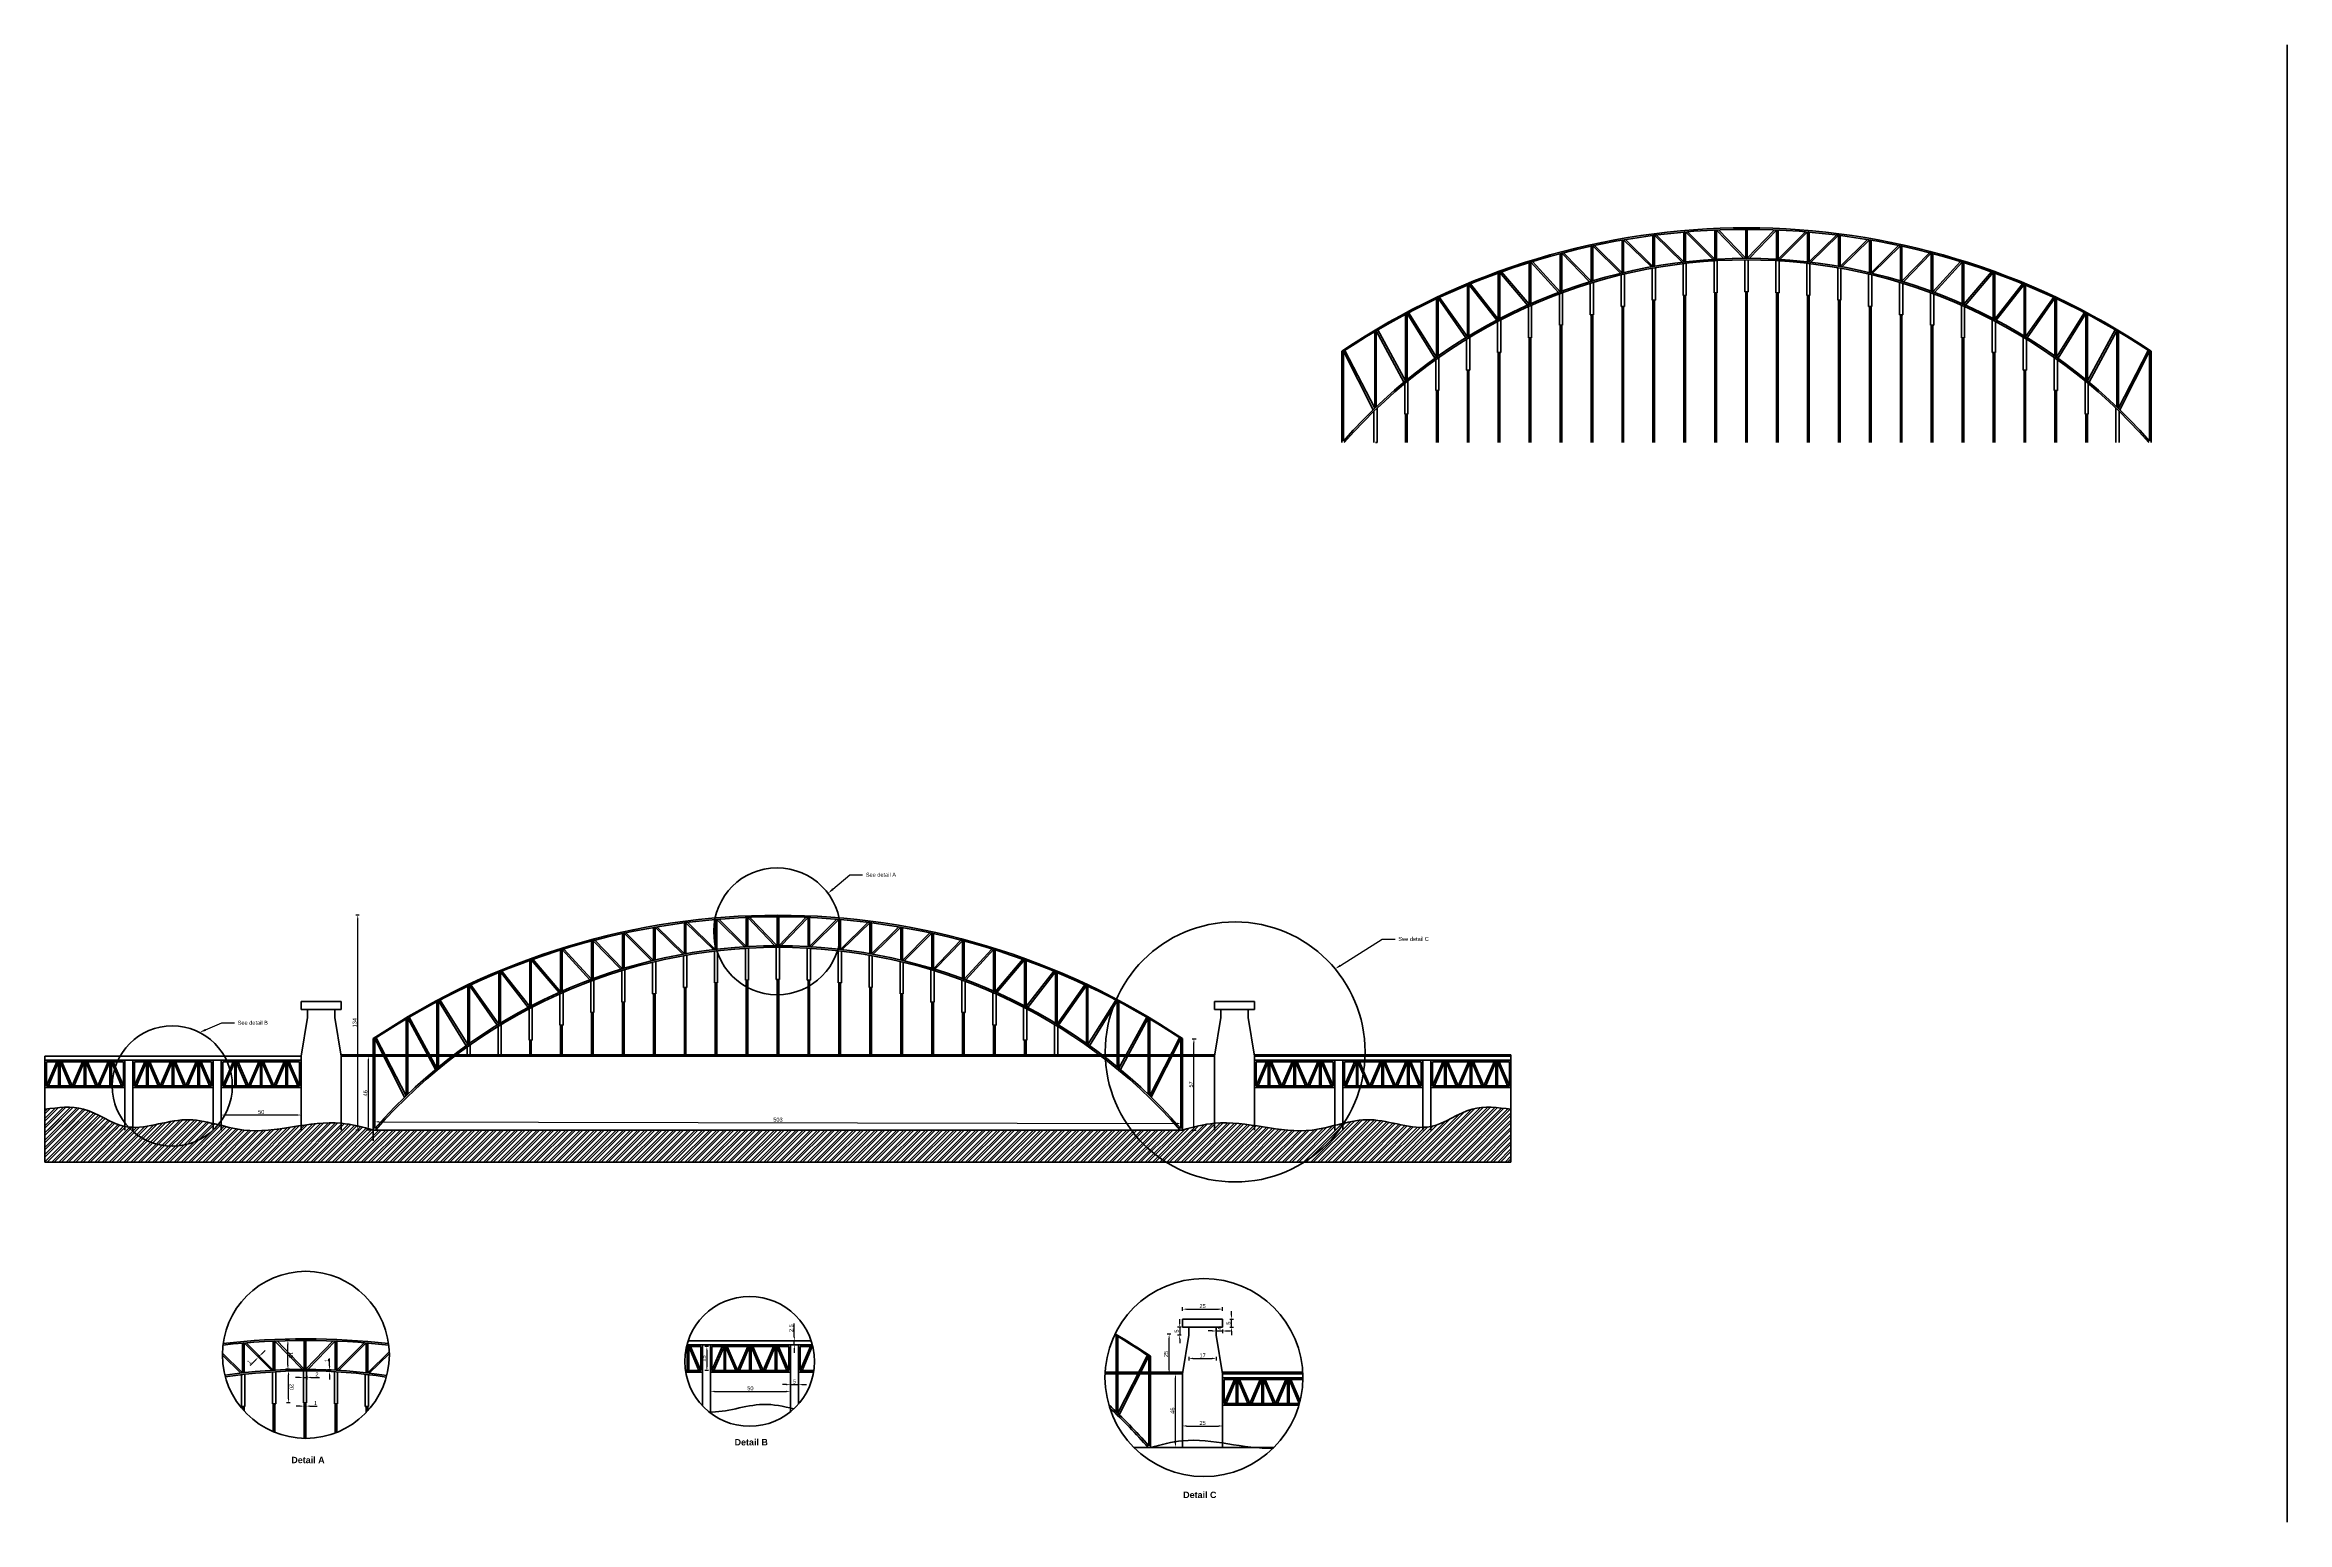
# Model space of a CAD drawing. Header units: inches. Extents: x 934 to 13503, y 40 to 6452.
# Drawn here: x 3852 to 5251, y 1591 to 2512 of the extents above; entities that cross this region are included whole.
import ezdxf
from ezdxf import colors
from ezdxf.entities.mleader import LeaderData, LeaderLine
from ezdxf.math import Vec2, Vec3

# ---------------------------------------------------------------- set-up
doc = ezdxf.new("R2010")
doc.units = ezdxf.units.IN
doc.styles.get("Standard").update_dxf_attribs({"font": 'arial.ttf'})
doc.dimstyles.new('ISO-25', dxfattribs={"dimtxt": 2.5, "dimasz": 2.5, "dimexe": 1.25, "dimexo": 0.275, "dimtad": 1, "dimdsep": 46, "dimtxsty": 'Standard', "dimcen": 2.5, "dimclrd": 256, "dimadec": 0, "dimazin": 0, "dimtfac": 1, "dimtmove": 0, "dimatfit": 3, "dimfxl": 1, "dimfxlon": 1, "dimarcsym": 0})
pattern_1 = [(45, (-1519.4544, 57.185), (-2.245064, 2.245064), []), (45, (-1519.4544, 58.7725), (-2.245064, 2.245064), [])]

# ---------------------------------------------------------------- blocks, each defined once
blk = doc.blocks.new('*D118')
at = {"color": 0, "lineweight": -2, "transparency": 16777216}
for p, q in [((4057.7, 1839.2), (4057.7, 1841.5)), ((4560.7, 1838.2), (4560.7, 1840.5))]:
    blk.add_line(p, q, dxfattribs=at)
at = {"lineweight": -2, "transparency": 16777216}
blk.add_line((4060.2, 1840.2), (4558.2, 1839.3), dxfattribs=at)
at = {"lineweight": 80, "transparency": 16777216}
for points in [[(4060.2, 1840.7), (4060.2, 1839.8), (4057.7, 1840.2)], [(4558.2, 1839.7), (4558.2, 1838.8), (4560.7, 1839.2)]]:
    blk.add_solid(points, dxfattribs=at)
at = {"layer": 'Defpoints', "color": 0, "lineweight": 80, "transparency": 16777216}
for p in [(4057.7, 1836.1), (4560.7, 1839.2), (4560.7, 1835.1)]:
    blk.add_point(p, dxfattribs=at)
at = {"color": 0, "lineweight": 80, "transparency": 16777216, "insert": (4309.2, 1841.6), "char_height": 2.5, "attachment_point": 5, "rotation": 359.8861}
blk.add_mtext('503', dxfattribs=at)
blk = doc.blocks.new('*D119')
at = {"color": 0, "lineweight": -2, "transparency": 16777216}
for p, q in [((4567.8, 1892.1), (4570.1, 1892.1)), ((4567.8, 1835.1), (4570.1, 1835.1))]:
    blk.add_line(p, q, dxfattribs=at)
at = {"lineweight": -2, "transparency": 16777216}
blk.add_line((4568.8, 1837.6), (4568.8, 1889.6), dxfattribs=at)
at = {"lineweight": 80, "transparency": 16777216}
for points in [[(4568.4, 1889.6), (4569.2, 1889.6), (4568.8, 1892.1)], [(4568.4, 1837.6), (4569.2, 1837.6), (4568.8, 1835.1)]]:
    blk.add_solid(points, dxfattribs=at)
at = {"layer": 'Defpoints', "color": 0, "lineweight": 80, "transparency": 16777216}
for p in [(4561.7, 1892.1), (4568.8, 1892.1), (4561.7, 1835.1)]:
    blk.add_point(p, dxfattribs=at)
at = {"color": 0, "lineweight": 80, "transparency": 16777216, "insert": (4566.9, 1863.6), "char_height": 2.5, "attachment_point": 5, "rotation": 90}
blk.add_mtext('57', dxfattribs=at)
blk = doc.blocks.new('*D120')
at = {"color": 0, "lineweight": -2, "transparency": 16777216}
for p, q in [((4054.6, 1881.1), (4052.3, 1881.1)), ((4054.6, 1835.1), (4052.3, 1835.1))]:
    blk.add_line(p, q, dxfattribs=at)
at = {"lineweight": -2, "transparency": 16777216}
blk.add_line((4053.6, 1837.6), (4053.6, 1878.6), dxfattribs=at)
at = {"lineweight": 80, "transparency": 16777216}
for points in [[(4053.1, 1878.6), (4054, 1878.6), (4053.6, 1881.1)], [(4053.1, 1837.6), (4054, 1837.6), (4053.6, 1835.1)]]:
    blk.add_solid(points, dxfattribs=at)
at = {"layer": 'Defpoints', "color": 0, "lineweight": 80, "transparency": 16777216}
for p in [(4053.6, 1881.1), (4056.7, 1881.1), (4056.7, 1835.1)]:
    blk.add_point(p, dxfattribs=at)
at = {"color": 0, "lineweight": 80, "transparency": 16777216, "insert": (4051.7, 1858.1), "char_height": 2.5, "attachment_point": 5, "rotation": 90}
blk.add_mtext('46', dxfattribs=at)
blk = doc.blocks.new('*D121')
at = {"color": 0, "lineweight": -2, "transparency": 16777216}
for p, q in [((4047.9, 1969.1), (4045.7, 1969.1)), ((4047.9, 1835.1), (4045.7, 1835.1))]:
    blk.add_line(p, q, dxfattribs=at)
at = {"lineweight": -2, "transparency": 16777216}
blk.add_line((4046.9, 1837.6), (4046.9, 1966.6), dxfattribs=at)
at = {"lineweight": 80, "transparency": 16777216}
for points in [[(4046.5, 1966.6), (4047.4, 1966.6), (4046.9, 1969.1)], [(4046.5, 1837.6), (4047.4, 1837.6), (4046.9, 1835.1)]]:
    blk.add_solid(points, dxfattribs=at)
at = {"layer": 'Defpoints', "color": 0, "lineweight": 80, "transparency": 16777216}
for p in [(4046.9, 1969.1), (4056.7, 1969.1), (4056.7, 1835.1)]:
    blk.add_point(p, dxfattribs=at)
at = {"color": 0, "lineweight": 80, "transparency": 16777216, "insert": (4045, 1902.1), "char_height": 2.5, "attachment_point": 5, "rotation": 90}
blk.add_mtext('134', dxfattribs=at)
blk = doc.blocks.new('*D122')
at = {"color": 0, "lineweight": -2, "transparency": 16777216}
for p, q in [((3961.7, 1843.5), (3961.7, 1845.7)), ((4011.7, 1843.5), (4011.7, 1845.7))]:
    blk.add_line(p, q, dxfattribs=at)
at = {"lineweight": -2, "transparency": 16777216}
blk.add_line((4009.2, 1844.5), (3964.2, 1844.5), dxfattribs=at)
at = {"lineweight": 80, "transparency": 16777216}
for points in [[(3964.2, 1844.9), (3964.2, 1844.1), (3961.7, 1844.5)], [(4009.2, 1844.9), (4009.2, 1844.1), (4011.7, 1844.5)]]:
    blk.add_solid(points, dxfattribs=at)
at = {"layer": 'Defpoints', "color": 0, "lineweight": 80, "transparency": 16777216}
for p in [(3961.7, 1844.5), (3961.7, 1837.9), (4011.7, 1837.9)]:
    blk.add_point(p, dxfattribs=at)
at = {"color": 0, "lineweight": 80, "transparency": 16777216, "insert": (3986.7, 1846.4), "char_height": 2.5, "attachment_point": 5}
blk.add_mtext('50', dxfattribs=at)
blk = doc.blocks.new('*D123')
at = {"lineweight": -2, "transparency": 16777216}
for p, q in [((4010.6, 1680.8), (4008.1, 1680.8)), ((4013.1, 1680.8), (4015.1, 1680.8)), ((4017.6, 1680.8), (4023, 1680.8))]:
    blk.add_line(p, q, dxfattribs=at)
at = {"color": 0, "lineweight": -2, "transparency": 16777216}
for p, q in [((4013.1, 1681.8), (4013.1, 1679.6)), ((4015.1, 1681.8), (4015.1, 1679.6))]:
    blk.add_line(p, q, dxfattribs=at)
at = {"lineweight": 80, "transparency": 16777216}
for points in [[(4010.6, 1681.2), (4010.6, 1680.4), (4013.1, 1680.8)], [(4017.6, 1681.2), (4017.6, 1680.4), (4015.1, 1680.8)]]:
    blk.add_solid(points, dxfattribs=at)
at = {"layer": 'Defpoints', "color": 0, "lineweight": 80, "transparency": 16777216}
for p in [(4013.1, 1684.9), (4015.1, 1684.9), (4015.1, 1680.8)]:
    blk.add_point(p, dxfattribs=at)
at = {"color": 0, "lineweight": 80, "transparency": 16777216, "insert": (4021.5, 1682.7), "char_height": 2.5, "attachment_point": 5}
blk.add_mtext('2', dxfattribs=at)
blk = doc.blocks.new('*D124')
at = {"color": 0, "lineweight": -2, "transparency": 16777216}
for p, q in [((4030.4, 1685.5), (4028.1, 1685.5)), ((4030.4, 1684.5), (4028.1, 1684.5))]:
    blk.add_line(p, q, dxfattribs=at)
at = {"lineweight": -2, "transparency": 16777216}
for p, q in [((4029.4, 1688), (4029.4, 1692.6)), ((4029.4, 1684.5), (4029.4, 1685.5)), ((4029.4, 1682), (4029.4, 1679.5))]:
    blk.add_line(p, q, dxfattribs=at)
at = {"lineweight": 80, "transparency": 16777216}
for points in [[(4028.9, 1688), (4029.8, 1688), (4029.4, 1685.5)], [(4028.9, 1682), (4029.8, 1682), (4029.4, 1684.5)]]:
    blk.add_solid(points, dxfattribs=at)
at = {"layer": 'Defpoints', "color": 0, "lineweight": 80, "transparency": 16777216}
for p in [(4029.4, 1685.5), (4031.1, 1685.5), (4031.1, 1684.5)]:
    blk.add_point(p, dxfattribs=at)
at = {"color": 0, "lineweight": 80, "transparency": 16777216, "insert": (4027.5, 1691.5), "char_height": 2.5, "attachment_point": 5, "rotation": 90}
blk.add_mtext('1', dxfattribs=at)
blk = doc.blocks.new('*D125')
at = {"lineweight": -2, "transparency": 16777216}
for p, q in [((4011.1, 1662.9), (4008.6, 1662.9)), ((4013.6, 1662.9), (4014.6, 1662.9)), ((4017.1, 1662.9), (4021.7, 1662.9))]:
    blk.add_line(p, q, dxfattribs=at)
at = {"color": 0, "lineweight": -2, "transparency": 16777216}
for p, q in [((4013.6, 1663.9), (4013.6, 1661.6)), ((4014.6, 1663.9), (4014.6, 1661.6))]:
    blk.add_line(p, q, dxfattribs=at)
at = {"lineweight": 80, "transparency": 16777216}
for points in [[(4011.1, 1663.3), (4011.1, 1662.5), (4013.6, 1662.9)], [(4017.1, 1663.3), (4017.1, 1662.5), (4014.6, 1662.9)]]:
    blk.add_solid(points, dxfattribs=at)
at = {"layer": 'Defpoints', "color": 0, "lineweight": 80, "transparency": 16777216}
for p in [(4013.6, 1664.9), (4014.6, 1664.9), (4014.6, 1662.9)]:
    blk.add_point(p, dxfattribs=at)
at = {"color": 0, "lineweight": 80, "transparency": 16777216, "insert": (4020.6, 1664.8), "char_height": 2.5, "attachment_point": 5}
blk.add_mtext('1', dxfattribs=at)
blk = doc.blocks.new('*D126')
at = {"color": 0, "lineweight": -2, "transparency": 16777216}
for p, q in [((4004.7, 1684.9), (4002.5, 1684.9)), ((4004.8, 1664.9), (4002.5, 1664.9))]:
    blk.add_line(p, q, dxfattribs=at)
at = {"lineweight": -2, "transparency": 16777216}
blk.add_line((4003.8, 1667.4), (4003.7, 1682.4), dxfattribs=at)
at = {"lineweight": 80, "transparency": 16777216}
for points in [[(4004.2, 1682.4), (4003.3, 1682.4), (4003.7, 1684.9)], [(4004.2, 1667.4), (4003.4, 1667.4), (4003.8, 1664.9)]]:
    blk.add_solid(points, dxfattribs=at)
at = {"layer": 'Defpoints', "color": 0, "lineweight": 80, "transparency": 16777216}
for p in [(4003.7, 1684.9), (4013, 1684.9), (4013.1, 1664.9)]:
    blk.add_point(p, dxfattribs=at)
at = {"color": 0, "lineweight": 80, "transparency": 16777216, "insert": (4005.7, 1674.9), "char_height": 2.5, "attachment_point": 5, "rotation": 270.1828}
blk.add_mtext('20', dxfattribs=at)
blk = doc.blocks.new('*D127')
at = {"color": 0, "lineweight": -2, "transparency": 16777216}
for p, q in [((4004.3, 1703.9), (4002.1, 1703.9)), ((4004.4, 1685.9), (4002.1, 1685.9))]:
    blk.add_line(p, q, dxfattribs=at)
at = {"lineweight": -2, "transparency": 16777216}
blk.add_line((4003.4, 1688.4), (4003.3, 1701.4), dxfattribs=at)
at = {"lineweight": 80, "transparency": 16777216}
for points in [[(4003.8, 1701.4), (4002.9, 1701.4), (4003.3, 1703.9)], [(4003.8, 1688.4), (4002.9, 1688.4), (4003.4, 1685.9)]]:
    blk.add_solid(points, dxfattribs=at)
at = {"layer": 'Defpoints', "color": 0, "lineweight": 80, "transparency": 16777216}
for p in [(4003.3, 1703.9), (4013.5, 1703.9), (4013.6, 1685.9)]:
    blk.add_point(p, dxfattribs=at)
at = {"color": 0, "lineweight": 80, "transparency": 16777216, "insert": (4005.2, 1694.9), "char_height": 2.5, "attachment_point": 5, "rotation": 270.0657}
blk.add_mtext('18', dxfattribs=at)
blk = doc.blocks.new('*D128')
at = {"color": 0, "lineweight": -2, "transparency": 16777216}
for p, q in [((4267, 1671.1), (4267, 1673.4)), ((4317, 1671.1), (4317, 1673.4))]:
    blk.add_line(p, q, dxfattribs=at)
at = {"lineweight": -2, "transparency": 16777216}
blk.add_line((4269.5, 1672.1), (4314.5, 1672.1), dxfattribs=at)
at = {"lineweight": 80, "transparency": 16777216}
for points in [[(4269.5, 1672.5), (4269.5, 1671.7), (4267, 1672.1)], [(4314.5, 1672.5), (4314.5, 1671.7), (4317, 1672.1)]]:
    blk.add_solid(points, dxfattribs=at)
at = {"layer": 'Defpoints', "color": 0, "lineweight": 80, "transparency": 16777216}
for p in [(4317, 1672.1), (4267, 1659.2), (4317, 1659.2)]:
    blk.add_point(p, dxfattribs=at)
at = {"color": 0, "lineweight": 80, "transparency": 16777216, "insert": (4292, 1674), "char_height": 2.5, "attachment_point": 5}
blk.add_mtext('50', dxfattribs=at)
blk = doc.blocks.new('*D129')
at = {"lineweight": -2, "transparency": 16777216}
for p, q in [((4314.5, 1676.3), (4312, 1676.3)), ((4317, 1676.3), (4322, 1676.3)), ((4324.5, 1676.3), (4327, 1676.3))]:
    blk.add_line(p, q, dxfattribs=at)
at = {"color": 0, "lineweight": -2, "transparency": 16777216}
for p, q in [((4317, 1677.3), (4317, 1675)), ((4322, 1677.3), (4322, 1675))]:
    blk.add_line(p, q, dxfattribs=at)
at = {"lineweight": 80, "transparency": 16777216}
for points in [[(4314.5, 1676.7), (4314.5, 1675.9), (4317, 1676.3)], [(4324.5, 1676.7), (4324.5, 1675.9), (4322, 1676.3)]]:
    blk.add_solid(points, dxfattribs=at)
at = {"layer": 'Defpoints', "color": 0, "lineweight": 80, "transparency": 16777216}
for p in [(4317, 1684.1), (4322, 1684.1), (4322, 1676.3)]:
    blk.add_point(p, dxfattribs=at)
at = {"color": 0, "lineweight": 80, "transparency": 16777216, "insert": (4319.5, 1678.2), "char_height": 2.5, "attachment_point": 5}
blk.add_mtext('5', dxfattribs=at)
blk = doc.blocks.new('*D130')
at = {"color": 0, "lineweight": -2, "transparency": 16777216}
for p, q in [((4265.8, 1700.1), (4263.6, 1700.1)), ((4265.8, 1685.1), (4263.6, 1685.1))]:
    blk.add_line(p, q, dxfattribs=at)
at = {"lineweight": -2, "transparency": 16777216}
blk.add_line((4264.8, 1697.6), (4264.8, 1687.6), dxfattribs=at)
at = {"lineweight": 80, "transparency": 16777216}
for points in [[(4264.4, 1697.6), (4265.3, 1697.6), (4264.8, 1700.1)], [(4264.4, 1687.6), (4265.3, 1687.6), (4264.8, 1685.1)]]:
    blk.add_solid(points, dxfattribs=at)
at = {"layer": 'Defpoints', "color": 0, "lineweight": 80, "transparency": 16777216}
for p in [(4268, 1700.1), (4264.8, 1685.1), (4268, 1685.1)]:
    blk.add_point(p, dxfattribs=at)
at = {"color": 0, "lineweight": 80, "transparency": 16777216, "insert": (4262.9, 1692.6), "char_height": 2.5, "attachment_point": 5, "rotation": 90}
blk.add_mtext('15', dxfattribs=at)
blk = doc.blocks.new('*D131')
at = {"lineweight": -2, "transparency": 16777216}
for p, q in [((4319.4, 1706.1), (4319.4, 1714.4)), ((4319.4, 1701.1), (4319.4, 1703.6)), ((4319.4, 1698.6), (4319.4, 1696.1))]:
    blk.add_line(p, q, dxfattribs=at)
at = {"color": 0, "lineweight": -2, "transparency": 16777216}
for p, q in [((4318.4, 1703.6), (4320.7, 1703.6)), ((4318.4, 1701.1), (4320.7, 1701.1))]:
    blk.add_line(p, q, dxfattribs=at)
at = {"lineweight": 80, "transparency": 16777216}
for points in [[(4319, 1706.1), (4319.8, 1706.1), (4319.4, 1703.6)], [(4319, 1698.6), (4319.8, 1698.6), (4319.4, 1701.1)]]:
    blk.add_solid(points, dxfattribs=at)
at = {"layer": 'Defpoints', "color": 0, "lineweight": 80, "transparency": 16777216}
for p in [(4317, 1703.6), (4317, 1701.1), (4319.4, 1703.6)]:
    blk.add_point(p, dxfattribs=at)
at = {"color": 0, "lineweight": 80, "transparency": 16777216, "insert": (4317.5, 1711.5), "char_height": 2.5, "attachment_point": 5, "rotation": 90}
blk.add_mtext('2.5', dxfattribs=at)
blk = doc.blocks.new('*D132')
at = {"color": 0, "lineweight": -2, "transparency": 16777216}
for p, q in [((4561.7, 1722.4), (4561.7, 1724.7)), ((4586.7, 1722.4), (4586.7, 1724.7))]:
    blk.add_line(p, q, dxfattribs=at)
at = {"lineweight": -2, "transparency": 16777216}
blk.add_line((4564.2, 1723.4), (4584.2, 1723.4), dxfattribs=at)
at = {"lineweight": 80, "transparency": 16777216}
for points in [[(4564.2, 1723.8), (4564.2, 1723), (4561.7, 1723.4)], [(4584.2, 1723.8), (4584.2, 1723), (4586.7, 1723.4)]]:
    blk.add_solid(points, dxfattribs=at)
at = {"layer": 'Defpoints', "color": 0, "lineweight": 80, "transparency": 16777216}
for p in [(4586.7, 1723.4), (4561.7, 1717.2), (4586.7, 1717.2)]:
    blk.add_point(p, dxfattribs=at)
at = {"color": 0, "lineweight": 80, "transparency": 16777216, "insert": (4574.2, 1725.3), "char_height": 2.5, "attachment_point": 5}
blk.add_mtext('25', dxfattribs=at)
blk = doc.blocks.new('*D133')
at = {"color": 0, "lineweight": -2, "transparency": 16777216}
for p, q in [((4561.7, 1649.5), (4561.7, 1651.8)), ((4586.7, 1649.5), (4586.7, 1651.8))]:
    blk.add_line(p, q, dxfattribs=at)
at = {"lineweight": -2, "transparency": 16777216}
blk.add_line((4564.2, 1650.5), (4584.2, 1650.5), dxfattribs=at)
at = {"lineweight": 80, "transparency": 16777216}
for points in [[(4564.2, 1651), (4564.2, 1650.1), (4561.7, 1650.5)], [(4584.2, 1651), (4584.2, 1650.1), (4586.7, 1650.5)]]:
    blk.add_solid(points, dxfattribs=at)
at = {"layer": 'Defpoints', "color": 0, "lineweight": 80, "transparency": 16777216}
for p in [(4586.7, 1650.5), (4561.7, 1637.1), (4586.7, 1637.1)]:
    blk.add_point(p, dxfattribs=at)
at = {"color": 0, "lineweight": 80, "transparency": 16777216, "insert": (4574.2, 1652.4), "char_height": 2.5, "attachment_point": 5}
blk.add_mtext('25', dxfattribs=at)
blk = doc.blocks.new('*D134')
at = {"color": 0, "lineweight": -2, "transparency": 16777216}
for p, q in [((4558.3, 1683.1), (4556.1, 1683.1)), ((4558.3, 1637.1), (4556.1, 1637.1))]:
    blk.add_line(p, q, dxfattribs=at)
at = {"lineweight": -2, "transparency": 16777216}
blk.add_line((4557.3, 1639.6), (4557.3, 1680.6), dxfattribs=at)
at = {"lineweight": 80, "transparency": 16777216}
for points in [[(4556.9, 1680.6), (4557.7, 1680.6), (4557.3, 1683.1)], [(4556.9, 1639.6), (4557.7, 1639.6), (4557.3, 1637.1)]]:
    blk.add_solid(points, dxfattribs=at)
at = {"layer": 'Defpoints', "color": 0, "lineweight": 80, "transparency": 16777216}
for p in [(4557.3, 1683.1), (4561.7, 1683.1), (4561.7, 1637.1)]:
    blk.add_point(p, dxfattribs=at)
at = {"color": 0, "lineweight": 80, "transparency": 16777216, "insert": (4555.4, 1660.1), "char_height": 2.5, "attachment_point": 5, "rotation": 90}
blk.add_mtext('46', dxfattribs=at)
blk = doc.blocks.new('*D135')
at = {"color": 0, "lineweight": -2, "transparency": 16777216}
for p, q in [((4560.9, 1712.2), (4558.6, 1712.2)), ((4560.9, 1707.2), (4558.6, 1707.2))]:
    blk.add_line(p, q, dxfattribs=at)
at = {"lineweight": -2, "transparency": 16777216}
for p, q in [((4559.9, 1714.7), (4559.9, 1717.2)), ((4559.9, 1712.2), (4559.9, 1707.2)), ((4559.9, 1704.7), (4559.9, 1702.2))]:
    blk.add_line(p, q, dxfattribs=at)
at = {"lineweight": 80, "transparency": 16777216}
for points in [[(4559.5, 1714.7), (4560.3, 1714.7), (4559.9, 1712.2)], [(4559.5, 1704.7), (4560.3, 1704.7), (4559.9, 1707.2)]]:
    blk.add_solid(points, dxfattribs=at)
at = {"layer": 'Defpoints', "color": 0, "lineweight": 80, "transparency": 16777216}
for p in [(4565.7, 1712.2), (4559.9, 1707.2), (4565.7, 1707.2)]:
    blk.add_point(p, dxfattribs=at)
at = {"color": 0, "lineweight": 80, "transparency": 16777216, "insert": (4558, 1709.7), "char_height": 2.5, "attachment_point": 5, "rotation": 90}
blk.add_mtext('5', dxfattribs=at)
blk = doc.blocks.new('*D136')
at = {"color": 0, "lineweight": -2, "transparency": 16777216}
for p, q in [((4554.3, 1707.7), (4552.1, 1707.7)), ((4554.3, 1683.1), (4552.1, 1683.1))]:
    blk.add_line(p, q, dxfattribs=at)
at = {"lineweight": -2, "transparency": 16777216}
blk.add_line((4553.3, 1685.6), (4553.3, 1705.2), dxfattribs=at)
at = {"lineweight": 80, "transparency": 16777216}
for points in [[(4552.9, 1705.2), (4553.7, 1705.2), (4553.3, 1707.7)], [(4552.9, 1685.6), (4553.7, 1685.6), (4553.3, 1683.1)]]:
    blk.add_solid(points, dxfattribs=at)
at = {"layer": 'Defpoints', "color": 0, "lineweight": 80, "transparency": 16777216}
for p in [(4553.3, 1707.7), (4565.7, 1707.7), (4561.7, 1683.1)]:
    blk.add_point(p, dxfattribs=at)
at = {"color": 0, "lineweight": 80, "transparency": 16777216, "insert": (4551.4, 1695.4), "char_height": 2.5, "attachment_point": 5, "rotation": 90}
blk.add_mtext('25', dxfattribs=at)
blk = doc.blocks.new('*D137')
at = {"color": 0, "lineweight": -2, "transparency": 16777216}
for p, q in [((4565.7, 1693.7), (4565.7, 1691.4)), ((4582.7, 1693.7), (4582.7, 1691.4))]:
    blk.add_line(p, q, dxfattribs=at)
at = {"lineweight": -2, "transparency": 16777216}
blk.add_line((4568.2, 1692.7), (4580.2, 1692.7), dxfattribs=at)
at = {"lineweight": 80, "transparency": 16777216}
for points in [[(4568.2, 1693.1), (4568.2, 1692.2), (4565.7, 1692.7)], [(4580.2, 1693.1), (4580.2, 1692.2), (4582.7, 1692.7)]]:
    blk.add_solid(points, dxfattribs=at)
at = {"layer": 'Defpoints', "color": 0, "lineweight": 80, "transparency": 16777216}
for p in [(4565.7, 1707.2), (4582.7, 1707.2), (4582.7, 1692.7)]:
    blk.add_point(p, dxfattribs=at)
at = {"color": 0, "lineweight": 80, "transparency": 16777216, "insert": (4574.2, 1694.5), "char_height": 2.5, "attachment_point": 5}
blk.add_mtext('17', dxfattribs=at)
blk = doc.blocks.new('*D138')
at = {"lineweight": -2, "transparency": 16777216}
for p, q in [((4580.2, 1709.8), (4577.7, 1709.8)), ((4582.7, 1709.8), (4586.7, 1709.8)), ((4589.2, 1709.8), (4591.7, 1709.8))]:
    blk.add_line(p, q, dxfattribs=at)
at = {"color": 0, "lineweight": -2, "transparency": 16777216}
for p, q in [((4582.7, 1710.8), (4582.7, 1708.5)), ((4586.7, 1710.8), (4586.7, 1708.5))]:
    blk.add_line(p, q, dxfattribs=at)
at = {"lineweight": 80, "transparency": 16777216}
for points in [[(4580.2, 1710.2), (4580.2, 1709.3), (4582.7, 1709.8)], [(4589.2, 1710.2), (4589.2, 1709.3), (4586.7, 1709.8)]]:
    blk.add_solid(points, dxfattribs=at)
at = {"layer": 'Defpoints', "color": 0, "lineweight": 80, "transparency": 16777216}
for p in [(4582.7, 1712.2), (4586.7, 1712.2), (4586.7, 1709.8)]:
    blk.add_point(p, dxfattribs=at)
at = {"color": 0, "lineweight": 80, "transparency": 16777216, "insert": (4584.7, 1711.6), "char_height": 2.5, "attachment_point": 5}
blk.add_mtext('4', dxfattribs=at)
blk = doc.blocks.new('*D139')
at = {"lineweight": -2, "transparency": 16777216}
for p, q in [((4592.2, 1719.7), (4592.2, 1722.2)), ((4592.2, 1712.2), (4592.2, 1717.2)), ((4592.2, 1709.7), (4592.2, 1707.2))]:
    blk.add_line(p, q, dxfattribs=at)
at = {"color": 0, "lineweight": -2, "transparency": 16777216}
for p, q in [((4591.2, 1717.2), (4593.4, 1717.2)), ((4591.2, 1712.2), (4593.4, 1712.2))]:
    blk.add_line(p, q, dxfattribs=at)
at = {"lineweight": 80, "transparency": 16777216}
for points in [[(4591.8, 1719.7), (4592.6, 1719.7), (4592.2, 1717.2)], [(4591.8, 1709.7), (4592.6, 1709.7), (4592.2, 1712.2)]]:
    blk.add_solid(points, dxfattribs=at)
at = {"layer": 'Defpoints', "color": 0, "lineweight": 80, "transparency": 16777216}
for p in [(4586.7, 1717.2), (4586.7, 1712.2), (4592.2, 1717.2)]:
    blk.add_point(p, dxfattribs=at)
at = {"color": 0, "lineweight": 80, "transparency": 16777216, "insert": (4590.3, 1714.7), "char_height": 2.5, "attachment_point": 5, "rotation": 90}
blk.add_mtext('5', dxfattribs=at)

msp = doc.modelspace()

# ---------------------------------------------------------------- hatches: boundary and pattern name
at = {"lineweight": 80, "true_color": 0x636466}
h = msp.add_hatch(dxfattribs=at)
h.set_pattern_fill('STEEL', color=251)
h.set_pattern_definition(pattern_1)
edge = h.paths.add_edge_path(flags=16)
edge.add_spline(control_points=[(3898.237, 1838.306), (3897.824, 1838.445), (3897.411, 1838.593), (3897, 1838.747)], knot_values=[47.15135731, 47.15135731, 47.15135731, 47.15135731, 48.49026188, 48.49026188, 48.49026188, 48.49026188], degree=3, periodic=0)
edge.add_spline(control_points=[(3897, 1838.747), (3896.528, 1838.924), (3896.058, 1839.111), (3895.589, 1839.305)], knot_values=[45.61826589, 45.61826589, 45.61826589, 45.61826589, 47.15135731, 47.15135731, 47.15135731, 47.15135731], degree=3, periodic=0)
edge.add_spline(control_points=[(3895.589, 1839.305), (3894.757, 1839.65), (3893.929, 1840.019), (3893.102, 1840.406)], knot_values=[42.90068982, 42.90068982, 42.90068982, 42.90068982, 45.61826589, 45.61826589, 45.61826589, 45.61826589], degree=3, periodic=0)
edge.add_spline(control_points=[(3893.102, 1840.406), (3892.584, 1840.648), (3892.067, 1840.897), (3891.55, 1841.151)], knot_values=[41.19818497, 41.19818497, 41.19818497, 41.19818497, 42.90068982, 42.90068982, 42.90068982, 42.90068982], degree=3, periodic=0)
edge.add_spline(control_points=[(3891.55, 1841.151), (3890.913, 1841.464), (3890.277, 1841.783), (3889.641, 1842.106)], knot_values=[39.10136941, 39.10136941, 39.10136941, 39.10136941, 41.19804138, 41.19804138, 41.19804138, 41.19804138], degree=3, periodic=0)
edge.add_spline(control_points=[(3889.641, 1842.106), (3888.589, 1842.64), (3887.537, 1843.183), (3886.481, 1843.718)], knot_values=[35.63244166, 35.63244166, 35.63244166, 35.63244166, 39.10136941, 39.10136941, 39.10136941, 39.10136941], degree=3, periodic=0)
edge.add_spline(control_points=[(3886.481, 1843.718), (3885.308, 1844.313), (3884.131, 1844.898), (3882.947, 1845.45)], knot_values=[31.7738082, 31.7738082, 31.7738082, 31.7738082, 35.63244166, 35.63244166, 35.63244166, 35.63244166], degree=3, periodic=0)
edge.add_spline(control_points=[(3882.947, 1845.45), (3882.395, 1845.708), (3881.841, 1845.958), (3881.286, 1846.198)], knot_values=[29.97493333, 29.97493333, 29.97493333, 29.97493333, 31.7738082, 31.7738082, 31.7738082, 31.7738082], degree=3, periodic=0)
edge.add_spline(control_points=[(3881.286, 1846.198), (3881.156, 1846.255), (3881.026, 1846.31), (3880.896, 1846.365)], knot_values=[29.5547136, 29.5547136, 29.5547136, 29.5547136, 29.97493333, 29.97493333, 29.97493333, 29.97493333], degree=3, periodic=0)
edge.add_spline(control_points=[(3880.896, 1846.365), (3880.697, 1846.45), (3880.498, 1846.533), (3880.298, 1846.614)], knot_values=[28.9116876, 28.9116876, 28.9116876, 28.9116876, 29.5547136, 29.5547136, 29.5547136, 29.5547136], degree=3, periodic=0)
edge.add_spline(control_points=[(3880.298, 1846.614), (3879.85, 1846.798), (3879.401, 1846.974), (3878.949, 1847.142)], knot_values=[27.4662718, 27.4662718, 27.4662718, 27.4662718, 28.9116876, 28.9116876, 28.9116876, 28.9116876], degree=3, periodic=0)
edge.add_spline(control_points=[(3878.949, 1847.142), (3877.968, 1847.508), (3876.98, 1847.834), (3875.981, 1848.108)], knot_values=[24.32319857, 24.32319857, 24.32319857, 24.32319857, 27.4662718, 27.4662718, 27.4662718, 27.4662718], degree=3, periodic=0)
edge.add_spline(control_points=[(3875.981, 1848.108), (3875.972, 1848.11), (3875.963, 1848.113), (3875.953, 1848.115)], knot_values=[24.29357856, 24.29357856, 24.29357856, 24.29357856, 24.32319857, 24.32319857, 24.32319857, 24.32319857], degree=3, periodic=0)
edge.add_spline(control_points=[(3875.953, 1848.115), (3875.923, 1848.124), (3875.531, 1848.23), (3875.138, 1848.329), (3874.775, 1848.413)], knot_values=[23.06144613, 23.06144613, 23.06144613, 23.06144613, 23.15818515, 24.29357856, 24.29357856, 24.29357856, 24.29357856], degree=3, periodic=0)
edge.add_spline(control_points=[(3874.775, 1848.413), (3874.541, 1848.467), (3874.307, 1848.518), (3874.072, 1848.567)], knot_values=[22.33028597, 22.33028597, 22.33028597, 22.33028597, 23.06144613, 23.06144613, 23.06144613, 23.06144613], degree=3, periodic=0)
edge.add_spline(control_points=[(3874.072, 1848.567), (3873.954, 1848.591), (3873.836, 1848.615), (3873.717, 1848.639)], knot_values=[21.96295656, 21.96295656, 21.96295656, 21.96295656, 22.33028597, 22.33028597, 22.33028597, 22.33028597], degree=3, periodic=0)
edge.add_spline(control_points=[(3873.717, 1848.639), (3873.04, 1848.771), (3872.359, 1848.883), (3871.674, 1848.975)], knot_values=[19.85862958, 19.85862958, 19.85862958, 19.85862958, 21.96295656, 21.96295656, 21.96295656, 21.96295656], degree=3, periodic=0)
edge.add_spline(control_points=[(3871.674, 1848.975), (3871.674, 1848.975), (3871.674, 1848.975), (3871.674, 1848.975)], knot_values=[19.85862508, 19.85862508, 19.85862508, 19.85862508, 19.85862958, 19.85862958, 19.85862958, 19.85862958], degree=3, periodic=0)
edge.add_spline(control_points=[(3871.674, 1848.975), (3870.876, 1849.082), (3870.074, 1849.164), (3869.267, 1849.222)], knot_values=[17.40732182, 17.40732182, 17.40732182, 17.40732182, 19.85862508, 19.85862508, 19.85862508, 19.85862508], degree=3, periodic=0)
edge.add_spline(control_points=[(3869.267, 1849.222), (3869.164, 1849.229), (3869.062, 1849.236), (3868.959, 1849.243)], knot_values=[17.0946886, 17.0946886, 17.0946886, 17.0946886, 17.40732182, 17.40732182, 17.40732182, 17.40732182], degree=3, periodic=0)
edge.add_spline(control_points=[(3868.959, 1849.243), (3868.59, 1849.267), (3868.221, 1849.286), (3867.85, 1849.301)], knot_values=[15.97613134, 15.97613134, 15.97613134, 15.97613134, 17.0946886, 17.0946886, 17.0946886, 17.0946886], degree=3, periodic=0)
edge.add_spline(control_points=[(3867.85, 1849.301), (3867.268, 1849.324), (3866.684, 1849.336), (3866.098, 1849.339)], knot_values=[14.21690887, 14.21690887, 14.21690887, 14.21690887, 15.97613134, 15.97613134, 15.97613134, 15.97613134], degree=3, periodic=0)
edge.add_spline(control_points=[(3866.098, 1849.339), (3866.088, 1849.339), (3866.078, 1849.339), (3866.068, 1849.339)], knot_values=[14.18719933, 14.18719933, 14.18719933, 14.18719933, 14.21690887, 14.21690887, 14.21690887, 14.21690887], degree=3, periodic=0)
edge.add_spline(control_points=[(3866.068, 1849.339), (3864.5, 1849.345), (3862.92, 1849.283), (3861.331, 1849.174)], knot_values=[9.47953966, 9.47953966, 9.47953966, 9.47953966, 14.18719933, 14.18719933, 14.18719933, 14.18719933], degree=3, periodic=0)
edge.add_spline(control_points=[(3861.331, 1849.174), (3860.485, 1849.116), (3859.638, 1849.045), (3858.788, 1848.964)], knot_values=[6.97475972, 6.97475972, 6.97475972, 6.97475972, 9.47953966, 9.47953966, 9.47953966, 9.47953966], degree=3, periodic=0)
edge.add_spline(control_points=[(3858.788, 1848.964), (3858.236, 1848.911), (3857.683, 1848.855), (3857.13, 1848.795)], knot_values=[5.34724567, 5.34724567, 5.34724567, 5.34724567, 6.97475972, 6.97475972, 6.97475972, 6.97475972], degree=3, periodic=0)
edge.add_spline(control_points=[(3857.13, 1848.795), (3856.965, 1848.778), (3856.801, 1848.76), (3856.636, 1848.741)], knot_values=[4.86312095, 4.86312095, 4.86312095, 4.86312095, 5.34724567, 5.34724567, 5.34724567, 5.34724567], degree=3, periodic=0)
edge.add_spline(control_points=[(3856.636, 1848.741), (3854.982, 1848.558), (3853.323, 1848.349), (3851.664, 1848.14)], knot_values=[0, 0, 0, 0, 4.86312095, 4.86312095, 4.86312095, 4.86312095], degree=3, periodic=0)
edge.add_line((3851.664, 1848.14), (3851.664, 1835.14))
edge.add_line((3851.664, 1835.14), (3901.664, 1835.14))
edge.add_line((3901.664, 1835.14), (3901.664, 1837.368))
edge.add_spline(control_points=[(3901.664, 1837.368), (3901.638, 1837.373), (3901.613, 1837.379), (3901.587, 1837.384)], knot_values=[52.07635449, 52.07635449, 52.07635449, 52.07635449, 52.15839568, 52.15839568, 52.15839568, 52.15839568], degree=3, periodic=0)
edge.add_spline(control_points=[(3901.587, 1837.384), (3901.184, 1837.468), (3900.783, 1837.563), (3900.383, 1837.666)], knot_values=[50.79434263, 50.79434263, 50.79434263, 50.79434263, 52.07635449, 52.07635449, 52.07635449, 52.07635449], degree=3, periodic=0)
edge.add_spline(control_points=[(3900.383, 1837.666), (3900.16, 1837.724), (3899.938, 1837.784), (3899.716, 1837.847)], knot_values=[50.08108779, 50.08108779, 50.08108779, 50.08108779, 50.79434263, 50.79434263, 50.79434263, 50.79434263], degree=3, periodic=0)
edge.add_spline(control_points=[(3899.716, 1837.847), (3899.662, 1837.862), (3899.607, 1837.878), (3899.553, 1837.894)], knot_values=[49.90568937, 49.90568937, 49.90568937, 49.90568937, 50.08108779, 50.08108779, 50.08108779, 50.08108779], degree=3, periodic=0)
edge.add_spline(control_points=[(3899.553, 1837.894), (3899.113, 1838.021), (3898.675, 1838.159), (3898.237, 1838.306)], knot_values=[48.49026188, 48.49026188, 48.49026188, 48.49026188, 49.90568937, 49.90568937, 49.90568937, 49.90568937], degree=3, periodic=0)
edge = h.paths.add_edge_path(flags=17)
edge.add_spline(control_points=[(3956.664, 1839.239), (3956.61, 1839.252), (3956.556, 1839.265), (3956.501, 1839.278)], knot_values=[107.4137849, 107.4137849, 107.4137849, 107.4137849, 107.57984666, 107.57984666, 107.57984666, 107.57984666], degree=3, periodic=0)
edge.add_spline(control_points=[(3956.501, 1839.278), (3955.291, 1839.566), (3954.08, 1839.841), (3952.867, 1840.096)], knot_values=[103.71262065, 103.71262065, 103.71262065, 103.71262065, 107.4137849, 107.4137849, 107.4137849, 107.4137849], degree=3, periodic=0)
edge.add_spline(control_points=[(3952.867, 1840.096), (3952.867, 1840.096), (3952.867, 1840.096), (3952.867, 1840.096)], knot_values=[103.71260643, 103.71260643, 103.71260643, 103.71260643, 103.71262065, 103.71262065, 103.71262065, 103.71262065], degree=3, periodic=0)
edge.add_spline(control_points=[(3952.867, 1840.096), (3952.867, 1840.096), (3952.867, 1840.096), (3952.867, 1840.096)], knot_values=[103.71258186, 103.71258186, 103.71258186, 103.71258186, 103.71260643, 103.71260643, 103.71260643, 103.71260643], degree=3, periodic=0)
edge.add_spline(control_points=[(3952.867, 1840.096), (3952.867, 1840.096), (3952.867, 1840.096), (3952.867, 1840.096)], knot_values=[103.71257124, 103.71257124, 103.71257124, 103.71257124, 103.71258186, 103.71258186, 103.71258186, 103.71258186], degree=3, periodic=0)
edge.add_spline(control_points=[(3952.867, 1840.096), (3952.63, 1840.145), (3952.392, 1840.194), (3952.154, 1840.242)], knot_values=[102.98771385, 102.98771385, 102.98771385, 102.98771385, 103.71256497, 103.71256497, 103.71256497, 103.71256497], degree=3, periodic=0)
edge.add_spline(control_points=[(3952.154, 1840.242), (3952.154, 1840.242), (3952.154, 1840.242), (3952.154, 1840.242)], knot_values=[102.98771203, 102.98771203, 102.98771203, 102.98771203, 102.98771385, 102.98771385, 102.98771385, 102.98771385], degree=3, periodic=0)
edge.add_spline(control_points=[(3952.154, 1840.242), (3951.758, 1840.323), (3951.361, 1840.4), (3950.965, 1840.475)], knot_values=[101.77883351, 101.77883351, 101.77883351, 101.77883351, 102.98771203, 102.98771203, 102.98771203, 102.98771203], degree=3, periodic=0)
edge.add_spline(control_points=[(3950.965, 1840.475), (3950.86, 1840.495), (3950.755, 1840.514), (3950.651, 1840.534)], knot_values=[101.46041581, 101.46041581, 101.46041581, 101.46041581, 101.77883351, 101.77883351, 101.77883351, 101.77883351], degree=3, periodic=0)
edge.add_spline(control_points=[(3950.651, 1840.534), (3950.651, 1840.534), (3950.651, 1840.534), (3950.651, 1840.534)], knot_values=[101.46041231, 101.46041231, 101.46041231, 101.46041231, 101.46041581, 101.46041581, 101.46041581, 101.46041581], degree=3, periodic=0)
edge.add_spline(control_points=[(3950.651, 1840.534), (3950.53, 1840.556), (3950.409, 1840.578), (3950.287, 1840.6)], knot_values=[101.09153811, 101.09153811, 101.09153811, 101.09153811, 101.46041231, 101.46041231, 101.46041231, 101.46041231], degree=3, periodic=0)
edge.add_spline(control_points=[(3950.287, 1840.6), (3950.229, 1840.611), (3950.17, 1840.621), (3950.112, 1840.631)], knot_values=[100.91315096, 100.91315096, 100.91315096, 100.91315096, 101.09153811, 101.09153811, 101.09153811, 101.09153811], degree=3, periodic=0)
edge.add_spline(control_points=[(3950.112, 1840.631), (3950.063, 1840.64), (3950.015, 1840.649), (3949.966, 1840.657)], knot_values=[100.76579727, 100.76579727, 100.76579727, 100.76579727, 100.91315096, 100.91315096, 100.91315096, 100.91315096], degree=3, periodic=0)
edge.add_spline(control_points=[(3949.966, 1840.657), (3949.758, 1840.694), (3949.55, 1840.73), (3949.341, 1840.764)], knot_values=[100.13166919, 100.13166919, 100.13166919, 100.13166919, 100.76579727, 100.76579727, 100.76579727, 100.76579727], degree=3, periodic=0)
edge.add_spline(control_points=[(3949.341, 1840.764), (3949.341, 1840.764), (3949.341, 1840.764), (3949.341, 1840.764)], knot_values=[100.13166641, 100.13166641, 100.13166641, 100.13166641, 100.13166919, 100.13166919, 100.13166919, 100.13166919], degree=3, periodic=0)
edge.add_spline(control_points=[(3949.341, 1840.764), (3949.341, 1840.764), (3949.341, 1840.764), (3949.341, 1840.764)], knot_values=[100.13164022, 100.13164022, 100.13164022, 100.13164022, 100.13166641, 100.13166641, 100.13166641, 100.13166641], degree=3, periodic=0)
edge.add_spline(control_points=[(3949.341, 1840.764), (3949.341, 1840.764), (3949.341, 1840.764), (3949.341, 1840.764)], knot_values=[100.1316346, 100.1316346, 100.1316346, 100.1316346, 100.13164022, 100.13164022, 100.13164022, 100.13164022], degree=3, periodic=0)
edge.add_spline(control_points=[(3949.341, 1840.764), (3949.194, 1840.789), (3949.048, 1840.813), (3948.901, 1840.837)], knot_values=[99.68578586, 99.68578586, 99.68578586, 99.68578586, 100.1316346, 100.1316346, 100.1316346, 100.1316346], degree=3, periodic=0)
edge.add_spline(control_points=[(3948.901, 1840.837), (3948.901, 1840.837), (3948.901, 1840.837), (3948.901, 1840.837)], knot_values=[99.68578051, 99.68578051, 99.68578051, 99.68578051, 99.68578586, 99.68578586, 99.68578586, 99.68578586], degree=3, periodic=0)
edge.add_spline(control_points=[(3948.901, 1840.837), (3948.862, 1840.843), (3948.823, 1840.849), (3948.783, 1840.855)], knot_values=[99.56667277, 99.56667277, 99.56667277, 99.56667277, 99.68578051, 99.68578051, 99.68578051, 99.68578051], degree=3, periodic=0)
edge.add_spline(control_points=[(3948.783, 1840.855), (3948.783, 1840.855), (3948.783, 1840.855), (3948.783, 1840.855)], knot_values=[99.56667171, 99.56667171, 99.56667171, 99.56667171, 99.56667277, 99.56667277, 99.56667277, 99.56667277], degree=3, periodic=0)
edge.add_spline(control_points=[(3948.783, 1840.855), (3948.493, 1840.902), (3948.202, 1840.946), (3947.911, 1840.989)], knot_values=[98.68339051, 98.68339051, 98.68339051, 98.68339051, 99.56667171, 99.56667171, 99.56667171, 99.56667171], degree=3, periodic=0)
edge.add_spline(control_points=[(3947.911, 1840.989), (3947.911, 1840.989), (3947.911, 1840.989), (3947.911, 1840.989)], knot_values=[98.68338787, 98.68338787, 98.68338787, 98.68338787, 98.68339051, 98.68339051, 98.68339051, 98.68339051], degree=3, periodic=0)
edge.add_spline(control_points=[(3947.911, 1840.989), (3947.28, 1841.081), (3946.647, 1841.164), (3946.015, 1841.236)], knot_values=[96.7667528, 96.7667528, 96.7667528, 96.7667528, 98.68338787, 98.68338787, 98.68338787, 98.68338787], degree=3, periodic=0)
edge.add_spline(control_points=[(3946.015, 1841.236), (3946.015, 1841.236), (3946.015, 1841.236), (3946.014, 1841.236)], knot_values=[96.76670985, 96.76670985, 96.76670985, 96.76670985, 96.7667528, 96.7667528, 96.7667528, 96.7667528], degree=3, periodic=0)
edge.add_spline(control_points=[(3946.014, 1841.236), (3945.605, 1841.283), (3945.194, 1841.325), (3944.784, 1841.362)], knot_values=[95.525646, 95.525646, 95.525646, 95.525646, 96.76669408, 96.76669408, 96.76669408, 96.76669408], degree=3, periodic=0)
edge.add_spline(control_points=[(3944.784, 1841.362), (3944.784, 1841.362), (3944.784, 1841.362), (3944.784, 1841.362)], knot_values=[95.52564338, 95.52564338, 95.52564338, 95.52564338, 95.525646, 95.525646, 95.525646, 95.525646], degree=3, periodic=0)
edge.add_spline(control_points=[(3944.784, 1841.362), (3944.642, 1841.375), (3944.5, 1841.388), (3944.357, 1841.4)], knot_values=[95.09608468, 95.09608468, 95.09608468, 95.09608468, 95.52564338, 95.52564338, 95.52564338, 95.52564338], degree=3, periodic=0)
edge.add_spline(control_points=[(3944.357, 1841.4), (3944.357, 1841.4), (3944.357, 1841.4), (3944.357, 1841.4)], knot_values=[95.09608259, 95.09608259, 95.09608259, 95.09608259, 95.09608468, 95.09608468, 95.09608468, 95.09608468], degree=3, periodic=0)
edge.add_spline(control_points=[(3944.357, 1841.4), (3944.221, 1841.411), (3944.085, 1841.422), (3943.949, 1841.432)], knot_values=[94.68499029, 94.68499029, 94.68499029, 94.68499029, 95.09608259, 95.09608259, 95.09608259, 95.09608259], degree=3, periodic=0)
edge.add_spline(control_points=[(3943.949, 1841.432), (3943.94, 1841.433), (3943.93, 1841.433), (3943.921, 1841.434)], knot_values=[94.65706717, 94.65706717, 94.65706717, 94.65706717, 94.68499029, 94.68499029, 94.68499029, 94.68499029], degree=3, periodic=0)
edge.add_spline(control_points=[(3943.921, 1841.434), (3943.854, 1841.439), (3943.787, 1841.444), (3943.72, 1841.449)], knot_values=[94.45471252, 94.45471252, 94.45471252, 94.45471252, 94.65706717, 94.65706717, 94.65706717, 94.65706717], degree=3, periodic=0)
edge.add_spline(control_points=[(3943.72, 1841.449), (3943.612, 1841.456), (3943.504, 1841.463), (3943.396, 1841.47)], knot_values=[94.12917349, 94.12917349, 94.12917349, 94.12917349, 94.45471252, 94.45471252, 94.45471252, 94.45471252], degree=3, periodic=0)
edge.add_spline(control_points=[(3943.396, 1841.47), (3943.352, 1841.473), (3943.307, 1841.476), (3943.263, 1841.479)], knot_values=[93.99498386, 93.99498386, 93.99498386, 93.99498386, 94.12917349, 94.12917349, 94.12917349, 94.12917349], degree=3, periodic=0)
edge.add_spline(control_points=[(3943.263, 1841.479), (3942.893, 1841.501), (3942.522, 1841.519), (3942.152, 1841.533)], knot_values=[92.87900675, 92.87900675, 92.87900675, 92.87900675, 93.99498386, 93.99498386, 93.99498386, 93.99498386], degree=3, periodic=0)
edge.add_spline(control_points=[(3942.152, 1841.533), (3942.152, 1841.533), (3942.152, 1841.533), (3942.152, 1841.533)], knot_values=[92.879002, 92.879002, 92.879002, 92.879002, 92.87900675, 92.87900675, 92.87900675, 92.87900675], degree=3, periodic=0)
edge.add_spline(control_points=[(3942.152, 1841.533), (3942.152, 1841.533), (3942.152, 1841.533), (3942.152, 1841.533)], knot_values=[92.87897967, 92.87897967, 92.87897967, 92.87897967, 92.879002, 92.879002, 92.879002, 92.879002], degree=3, periodic=0)
edge.add_spline(control_points=[(3942.152, 1841.533), (3942.141, 1841.533), (3942.13, 1841.534), (3942.12, 1841.534)], knot_values=[92.84706839, 92.84706839, 92.84706839, 92.84706839, 92.87897967, 92.87897967, 92.87897967, 92.87897967], degree=3, periodic=0)
edge.add_spline(control_points=[(3942.12, 1841.534), (3942.117, 1841.534), (3942.114, 1841.534), (3942.111, 1841.534)], knot_values=[92.83865376, 92.83865376, 92.83865376, 92.83865376, 92.84706839, 92.84706839, 92.84706839, 92.84706839], degree=3, periodic=0)
edge.add_spline(control_points=[(3942.111, 1841.534), (3941.579, 1841.554), (3941.046, 1841.564), (3940.512, 1841.563)], knot_values=[91.2365332, 91.2365332, 91.2365332, 91.2365332, 92.83865376, 92.83865376, 92.83865376, 92.83865376], degree=3, periodic=0)
edge.add_spline(control_points=[(3940.512, 1841.563), (3940.168, 1841.563), (3939.656, 1841.557), (3939.142, 1841.54), (3938.973, 1841.534)], knot_values=[89.69909403, 89.69909403, 89.69909403, 89.69909403, 90.73112794, 91.2365332, 91.2365332, 91.2365332, 91.2365332], degree=3, periodic=0)
edge.add_spline(control_points=[(3938.973, 1841.534), (3938.973, 1841.534), (3938.973, 1841.534), (3938.973, 1841.534)], knot_values=[89.69909185, 89.69909185, 89.69909185, 89.69909185, 89.69909403, 89.69909403, 89.69909403, 89.69909403], degree=3, periodic=0)
edge.add_spline(control_points=[(3938.973, 1841.534), (3938.579, 1841.519), (3938.183, 1841.499), (3937.788, 1841.473)], knot_values=[88.51746106, 88.51746106, 88.51746106, 88.51746106, 89.69909185, 89.69909185, 89.69909185, 89.69909185], degree=3, periodic=0)
edge.add_spline(control_points=[(3937.788, 1841.473), (3937.744, 1841.47), (3937.7, 1841.467), (3937.657, 1841.464)], knot_values=[88.38711922, 88.38711922, 88.38711922, 88.38711922, 88.51746106, 88.51746106, 88.51746106, 88.51746106], degree=3, periodic=0)
edge.add_spline(control_points=[(3937.657, 1841.464), (3937.551, 1841.457), (3937.444, 1841.449), (3937.338, 1841.442)], knot_values=[88.06996253, 88.06996253, 88.06996253, 88.06996253, 88.38711922, 88.38711922, 88.38711922, 88.38711922], degree=3, periodic=0)
edge.add_spline(control_points=[(3937.338, 1841.442), (3937.292, 1841.438), (3937.246, 1841.435), (3937.2, 1841.431)], knot_values=[87.93317377, 87.93317377, 87.93317377, 87.93317377, 88.06996253, 88.06996253, 88.06996253, 88.06996253], degree=3, periodic=0)
edge.add_spline(control_points=[(3937.2, 1841.431), (3937.182, 1841.43), (3937.163, 1841.428), (3937.144, 1841.427)], knot_values=[87.87721164, 87.87721164, 87.87721164, 87.87721164, 87.93317377, 87.93317377, 87.93317377, 87.93317377], degree=3, periodic=0)
edge.add_spline(control_points=[(3937.144, 1841.427), (3937.124, 1841.425), (3937.103, 1841.423), (3937.083, 1841.422)], knot_values=[87.81620854, 87.81620854, 87.81620854, 87.81620854, 87.87721164, 87.87721164, 87.87721164, 87.87721164], degree=3, periodic=0)
edge.add_spline(control_points=[(3937.083, 1841.422), (3936.953, 1841.411), (3936.823, 1841.401), (3936.694, 1841.389)], knot_values=[87.42915988, 87.42915988, 87.42915988, 87.42915988, 87.81620854, 87.81620854, 87.81620854, 87.81620854], degree=3, periodic=0)
edge.add_spline(control_points=[(3936.694, 1841.389), (3936.657, 1841.386), (3936.621, 1841.383), (3936.585, 1841.379)], knot_values=[87.32085091, 87.32085091, 87.32085091, 87.32085091, 87.42915988, 87.42915988, 87.42915988, 87.42915988], degree=3, periodic=0)
edge.add_spline(control_points=[(3936.585, 1841.379), (3936.092, 1841.335), (3935.598, 1841.283), (3935.104, 1841.225)], knot_values=[85.85067629, 85.85067629, 85.85067629, 85.85067629, 87.32085091, 87.32085091, 87.32085091, 87.32085091], degree=3, periodic=0)
edge.add_spline(control_points=[(3935.104, 1841.225), (3935.104, 1841.225), (3935.104, 1841.225), (3935.104, 1841.225)], knot_values=[85.85067338, 85.85067338, 85.85067338, 85.85067338, 85.85067629, 85.85067629, 85.85067629, 85.85067629], degree=3, periodic=0)
edge.add_spline(control_points=[(3935.104, 1841.225), (3934.157, 1841.114), (3933.208, 1840.979), (3932.259, 1840.826)], knot_values=[83.0319746, 83.0319746, 83.0319746, 83.0319746, 85.85067338, 85.85067338, 85.85067338, 85.85067338], degree=3, periodic=0)
edge.add_spline(control_points=[(3932.259, 1840.826), (3932.248, 1840.825), (3932.237, 1840.823), (3932.227, 1840.821)], knot_values=[83.00043883, 83.00043883, 83.00043883, 83.00043883, 83.0319746, 83.0319746, 83.0319746, 83.0319746], degree=3, periodic=0)
edge.add_spline(control_points=[(3932.227, 1840.821), (3932.188, 1840.815), (3932.15, 1840.809), (3932.112, 1840.803)], knot_values=[82.88660496, 82.88660496, 82.88660496, 82.88660496, 83.00043883, 83.00043883, 83.00043883, 83.00043883], degree=3, periodic=0)
edge.add_spline(control_points=[(3932.112, 1840.803), (3931.973, 1840.78), (3931.834, 1840.757), (3931.695, 1840.734)], knot_values=[82.47435164, 82.47435164, 82.47435164, 82.47435164, 82.88660496, 82.88660496, 82.88660496, 82.88660496], degree=3, periodic=0)
edge.add_spline(control_points=[(3931.695, 1840.734), (3931.695, 1840.734), (3931.695, 1840.734), (3931.695, 1840.734)], knot_values=[82.47434697, 82.47434697, 82.47434697, 82.47434697, 82.47435164, 82.47435164, 82.47435164, 82.47435164], degree=3, periodic=0)
edge.add_spline(control_points=[(3931.695, 1840.734), (3931.457, 1840.694), (3931.218, 1840.653), (3930.98, 1840.611)], knot_values=[81.76686321, 81.76686321, 81.76686321, 81.76686321, 82.47434697, 82.47434697, 82.47434697, 82.47434697], degree=3, periodic=0)
edge.add_spline(control_points=[(3930.98, 1840.611), (3930.942, 1840.604), (3930.903, 1840.597), (3930.865, 1840.59)], knot_values=[81.65359457, 81.65359457, 81.65359457, 81.65359457, 81.76686321, 81.76686321, 81.76686321, 81.76686321], degree=3, periodic=0)
edge.add_spline(control_points=[(3930.865, 1840.59), (3930.788, 1840.577), (3930.711, 1840.563), (3930.633, 1840.549)], knot_values=[81.42432031, 81.42432031, 81.42432031, 81.42432031, 81.65359457, 81.65359457, 81.65359457, 81.65359457], degree=3, periodic=0)
edge.add_spline(control_points=[(3930.633, 1840.549), (3930.562, 1840.536), (3930.49, 1840.523), (3930.418, 1840.51)], knot_values=[81.21111467, 81.21111467, 81.21111467, 81.21111467, 81.42432031, 81.42432031, 81.42432031, 81.42432031], degree=3, periodic=0)
edge.add_spline(control_points=[(3930.418, 1840.51), (3930.316, 1840.492), (3930.214, 1840.473), (3930.113, 1840.454)], knot_values=[80.90934673, 80.90934673, 80.90934673, 80.90934673, 81.21111467, 81.21111467, 81.21111467, 81.21111467], degree=3, periodic=0)
edge.add_spline(control_points=[(3930.113, 1840.454), (3929.939, 1840.422), (3929.766, 1840.389), (3929.593, 1840.357)], knot_values=[80.39565751, 80.39565751, 80.39565751, 80.39565751, 80.90934673, 80.90934673, 80.90934673, 80.90934673], degree=3, periodic=0)
edge.add_spline(control_points=[(3929.593, 1840.357), (3929.269, 1840.295), (3928.945, 1840.232), (3928.621, 1840.168)], knot_values=[79.4345191, 79.4345191, 79.4345191, 79.4345191, 80.39565751, 80.39565751, 80.39565751, 80.39565751], degree=3, periodic=0)
edge.add_spline(control_points=[(3928.621, 1840.168), (3928.621, 1840.168), (3928.621, 1840.168), (3928.621, 1840.168)], knot_values=[79.43451669, 79.43451669, 79.43451669, 79.43451669, 79.4345191, 79.4345191, 79.4345191, 79.4345191], degree=3, periodic=0)
edge.add_spline(control_points=[(3928.621, 1840.168), (3928.561, 1840.156), (3928.501, 1840.144), (3928.441, 1840.132)], knot_values=[79.25661699, 79.25661699, 79.25661699, 79.25661699, 79.43451669, 79.43451669, 79.43451669, 79.43451669], degree=3, periodic=0)
edge.add_spline(control_points=[(3928.441, 1840.132), (3928.441, 1840.132), (3928.441, 1840.132), (3928.441, 1840.132)], knot_values=[79.25660426, 79.25660426, 79.25660426, 79.25660426, 79.25661699, 79.25661699, 79.25661699, 79.25661699], degree=3, periodic=0)
edge.add_spline(control_points=[(3928.441, 1840.132), (3926.142, 1839.675), (3923.843, 1839.161), (3921.555, 1838.677)], knot_values=[72.43728104, 72.43728104, 72.43728104, 72.43728104, 79.25660426, 79.25660426, 79.25660426, 79.25660426], degree=3, periodic=0)
edge.add_spline(control_points=[(3921.555, 1838.677), (3921.377, 1838.639), (3921.199, 1838.602), (3921.021, 1838.565)], knot_values=[71.90735441, 71.90735441, 71.90735441, 71.90735441, 72.43725896, 72.43725896, 72.43725896, 72.43725896], degree=3, periodic=0)
edge.add_spline(control_points=[(3920.96, 1838.552), (3920.873, 1838.534), (3920.786, 1838.516), (3920.7, 1838.497)], knot_values=[71.58741897, 71.58741897, 71.58741897, 71.58741897, 71.8459884, 71.8459884, 71.8459884, 71.8459884], degree=3, periodic=0)
edge.add_spline(control_points=[(3920.608, 1838.478), (3920.455, 1838.447), (3920.302, 1838.415), (3920.15, 1838.384)], knot_values=[71.04003514, 71.04003514, 71.04003514, 71.04003514, 71.49617653, 71.49617653, 71.49617653, 71.49617653], degree=3, periodic=0)
edge.add_spline(control_points=[(3920.15, 1838.384), (3920.098, 1838.373), (3920.047, 1838.363), (3919.996, 1838.352)], knot_values=[70.88710283, 70.88710283, 70.88710283, 70.88710283, 71.04003514, 71.04003514, 71.04003514, 71.04003514], degree=3, periodic=0)
edge.add_spline(control_points=[(3919.996, 1838.352), (3919.93, 1838.339), (3919.863, 1838.325), (3919.797, 1838.312)], knot_values=[70.68922028, 70.68922028, 70.68922028, 70.68922028, 70.88710283, 70.88710283, 70.88710283, 70.88710283], degree=3, periodic=0)
edge.add_spline(control_points=[(3919.797, 1838.312), (3919.162, 1838.183), (3918.527, 1838.057), (3917.894, 1837.938)], knot_values=[68.79034595, 68.79034595, 68.79034595, 68.79034595, 70.68922028, 70.68922028, 70.68922028, 70.68922028], degree=3, periodic=0)
edge.add_spline(control_points=[(3917.894, 1837.938), (3917.85, 1837.93), (3917.806, 1837.921), (3917.762, 1837.913)], knot_values=[68.65831616, 68.65831616, 68.65831616, 68.65831616, 68.79034595, 68.79034595, 68.79034595, 68.79034595], degree=3, periodic=0)
edge.add_spline(control_points=[(3917.721, 1837.905), (3916.216, 1837.624), (3914.718, 1837.377), (3913.23, 1837.187)], knot_values=[64.1053058, 64.1053058, 64.1053058, 64.1053058, 68.61742316, 68.61742316, 68.61742316, 68.61742316], degree=3, periodic=0)
edge.add_spline(control_points=[(3913.23, 1837.187), (3912.83, 1837.136), (3912.43, 1837.09), (3912.031, 1837.048)], knot_values=[62.89114187, 62.89114187, 62.89114187, 62.89114187, 64.10528792, 64.10528792, 64.10528792, 64.10528792], degree=3, periodic=0)
edge.add_spline(control_points=[(3912.031, 1837.048), (3911.873, 1837.031), (3911.714, 1837.015), (3911.556, 1837)], knot_values=[62.40851667, 62.40851667, 62.40851667, 62.40851667, 62.89114187, 62.89114187, 62.89114187, 62.89114187], degree=3, periodic=0)
edge.add_spline(control_points=[(3911.556, 1837), (3911.419, 1836.987), (3911.283, 1836.974), (3911.146, 1836.962)], knot_values=[61.99214586, 61.99214586, 61.99214586, 61.99214586, 62.40849628, 62.40849628, 62.40849628, 62.40849628], degree=3, periodic=0)
edge.add_spline(control_points=[(3911.146, 1836.962), (3911.062, 1836.955), (3910.978, 1836.948), (3910.894, 1836.941)], knot_values=[61.73528215, 61.73528215, 61.73528215, 61.73528215, 61.99214586, 61.99214586, 61.99214586, 61.99214586], degree=3, periodic=0)
edge.add_spline(control_points=[(3910.858, 1836.938), (3910.719, 1836.927), (3910.58, 1836.916), (3910.44, 1836.906)], knot_values=[61.27328572, 61.27328572, 61.27328572, 61.27328572, 61.69893322, 61.69893322, 61.69893322, 61.69893322], degree=3, periodic=0)
edge.add_spline(control_points=[(3910.323, 1836.898), (3910.178, 1836.888), (3910.033, 1836.878), (3909.888, 1836.87)], knot_values=[60.70928596, 60.70928596, 60.70928596, 60.70928596, 61.1539765, 61.1539765, 61.1539765, 61.1539765], degree=3, periodic=0)
edge.add_spline(control_points=[(3909.888, 1836.87), (3909.518, 1836.848), (3909.149, 1836.83), (3908.781, 1836.819)], knot_values=[59.57588869, 59.57588869, 59.57588869, 59.57588869, 60.70928247, 60.70928247, 60.70928247, 60.70928247], degree=3, periodic=0)
edge.add_spline(control_points=[(3908.781, 1836.819), (3908.355, 1836.805), (3907.93, 1836.798), (3907.506, 1836.799)], knot_values=[58.26507978, 58.26507978, 58.26507978, 58.26507978, 59.57588701, 59.57588701, 59.57588701, 59.57588701], degree=3, periodic=0)
edge.add_spline(control_points=[(3907.506, 1836.799), (3907.363, 1836.799), (3907.221, 1836.8), (3907.078, 1836.802)], knot_values=[57.82283209, 57.82283209, 57.82283209, 57.82283209, 58.26507978, 58.26507978, 58.26507978, 58.26507978], degree=3, periodic=0)
edge.add_spline(control_points=[(3906.98, 1836.804), (3906.875, 1836.806), (3906.769, 1836.808), (3906.664, 1836.811)], knot_values=[57.39502016, 57.39502016, 57.39502016, 57.39502016, 57.72178902, 57.72178902, 57.72178902, 57.72178902], degree=3, periodic=0)
edge.add_line((3906.664, 1836.811), (3906.664, 1835.14))
edge.add_line((3906.664, 1835.14), (3956.664, 1835.14))
edge.add_line((3956.664, 1835.14), (3956.664, 1839.239))
edge = h.paths.add_edge_path()
edge.add_spline(control_points=[(3956.664, 1839.239), (3950.985, 1840.594), (3934.509, 1843.782), (3917.232, 1836.529), (3906.664, 1836.811)], knot_values=[57.3950017, 57.3950017, 57.3950017, 57.3950017, 74.77035458, 107.57985218, 107.57985218, 107.57985218, 107.57985218], degree=3, periodic=0)
edge.add_line((3906.664, 1836.811), (3906.664, 1835.14))
edge.add_line((3906.664, 1835.14), (3956.664, 1835.14))
edge.add_line((3956.664, 1835.14), (3956.664, 1839.239))
edge = h.paths.add_edge_path()
edge.add_spline(control_points=[(3901.664, 1837.368), (3892.879, 1839.18), (3877.709, 1851.417), (3859.918, 1849.179), (3851.664, 1848.14)], knot_values=[0, 0, 0, 0, 27.96155614, 52.15839568, 52.15839568, 52.15839568, 52.15839568], degree=3, periodic=0)
edge.add_line((3851.664, 1848.14), (3851.664, 1835.14))
edge.add_line((3851.664, 1835.14), (3901.664, 1835.14))
edge.add_line((3901.664, 1835.14), (3901.664, 1837.368))
h.paths.add_polyline_path([(3901.664, 1861.64), (3851.664, 1861.64), (3851.664, 1835.14), (3901.664, 1835.14), (3901.664, 1837.368)])
edge = h.paths.add_edge_path()
edge.add_line((3901.664, 1861.64), (3851.664, 1861.64))
edge.add_line((3851.664, 1861.64), (3851.664, 1848.14))
edge.add_spline(control_points=[(3851.664, 1848.14), (3859.918, 1849.179), (3877.709, 1851.417), (3892.879, 1839.18), (3901.664, 1837.368)], knot_values=[0, 0, 0, 0, 24.19683954, 52.15839568, 52.15839568, 52.15839568, 52.15839568], degree=3, periodic=0)
edge.add_line((3901.664, 1837.368), (3901.664, 1861.64))
h = msp.add_hatch(dxfattribs=at)
h.set_pattern_fill('STEEL', color=251)
h.set_pattern_definition(pattern_1)
edge = h.paths.add_edge_path()
edge.add_line((4766.664, 1815.14), (4766.664, 1848.14))
edge.add_spline(control_points=[(4766.664, 1848.14), (4758.411, 1849.179), (4740.619, 1851.417), (4714.384, 1830.254), (4678.788, 1847.359), (4635.003, 1827.726), (4594.761, 1844.106), (4568.305, 1836.939), (4561.664, 1835.14)], knot_values=[0, 0, 0, 0, 24.19683954, 52.15839568, 90.2044993, 127.09523077, 188.09719526, 208.54064333, 208.54064333, 208.54064333, 208.54064333], degree=3, periodic=0)
edge.add_line((4561.664, 1835.14), (4056.664, 1835.14))
edge.add_spline(control_points=[(4056.664, 1835.14), (4050.024, 1836.939), (4023.568, 1844.106), (3983.326, 1827.726), (3939.541, 1847.359), (3903.945, 1830.254), (3877.709, 1851.417), (3859.918, 1849.179), (3851.664, 1848.14)], knot_values=[0, 0, 0, 0, 20.44344808, 81.44541256, 118.33614404, 156.38224765, 184.3438038, 208.54064333, 208.54064333, 208.54064333, 208.54064333], degree=3, periodic=0)
edge.add_line((3851.664, 1848.14), (3851.664, 1815.14))
edge.add_line((3851.664, 1815.14), (4766.664, 1815.14))

# ---------------------------------------------------------------- linework, layer by layer
at = {"lineweight": 80}
for p, q in [((5251.069, 2512.116), (5251.069, 1590.527)), ((4855.266, 2393.209), (4855.266, 2373.84)), ((4856.266, 2393.338), (4856.266, 2374.016)), ((4873.566, 2376.566), (4856.266, 2393.338)), ((4874.566, 2376.685), (4857.503, 2393.494)), ((4874.566, 2395.294), (4874.566, 2378.979)), ((4875.566, 2395.379), (4875.566, 2378.979)), ((4892.866, 2378.315), (4875.566, 2395.379)), ((4893.866, 2378.392), (4876.848, 2395.485)), ((4893.866, 2396.548), (4893.866, 2378.392)), ((4894.866, 2396.591), (4894.866, 2378.45)), ((4911.785, 2378.974), (4894.866, 2396.591)), ((4913.166, 2378.979), (4896.201, 2396.644)), ((4913.166, 2396.98), (4913.166, 2378.979)), ((4913.166, 2396.98), (4913.166, 2378.979)), ((4914.166, 2396.98), (4914.166, 2378.979)), ((4914.166, 2396.98), (4914.166, 2378.979)), ((4914.166, 2378.979), (4931.131, 2396.644)), ((4915.547, 2378.974), (4932.466, 2396.591)), ((4932.466, 2396.591), (4932.466, 2378.45)), ((4933.466, 2396.548), (4933.466, 2378.392)), ((4933.466, 2378.392), (4950.483, 2395.485)), ((4934.466, 2378.315), (4951.766, 2395.379)), ((4951.766, 2395.379), (4951.766, 2376.802)), ((4952.766, 2395.294), (4952.766, 2376.685)), ((4952.766, 2376.685), (4969.829, 2393.494)), ((4953.766, 2376.566), (4971.066, 2393.338)), ((4971.066, 2393.338), (4971.066, 2374.016)), ((4972.066, 2393.209), (4972.066, 2373.84)), ((4797.366, 2381.836), (4797.366, 2378.979)), ((4798.366, 2382.099), (4798.366, 2378.979)), ((4815.666, 2364.298), (4798.366, 2382.099)), ((4816.666, 2364.603), (4799.701, 2382.153)), ((4816.666, 2386.5), (4816.666, 2364.603)), ((4817.666, 2386.717), (4817.666, 2364.904)), ((4834.966, 2369.587), (4817.666, 2386.717)), ((4835.966, 2369.827), (4818.815, 2386.964)), ((4835.966, 2390.283), (4835.966, 2369.827)), ((4836.966, 2390.456), (4836.966, 2370.065)), ((4854.266, 2373.662), (4836.966, 2390.456)), ((4855.266, 2373.84), (4838.15, 2390.657)), ((4972.066, 2373.84), (4989.181, 2390.657)), ((4973.066, 2373.662), (4990.366, 2390.456)), ((4990.366, 2390.456), (4990.366, 2370.065)), ((4991.366, 2390.283), (4991.366, 2369.827)), ((4991.366, 2369.827), (5008.517, 2386.964)), ((4992.366, 2369.587), (5009.666, 2386.717)), ((5009.666, 2386.717), (5009.666, 2364.904)), ((5010.666, 2386.5), (5010.666, 2364.603)), ((5010.666, 2364.603), (5027.631, 2382.153)), ((5011.666, 2364.298), (5028.966, 2382.099)), ((4777.066, 2349.809), (4759.766, 2370.107)), ((4778.066, 2350.254), (4760.797, 2370.477)), ((4796.366, 2357.733), (4779.066, 2376.575)), ((4797.366, 2358.105), (4780.135, 2376.905)), ((4835.466, 2348.919), (4835.466, 2368.679)), ((4837.466, 2348.919), (4837.466, 2369.155)), ((4854.766, 2352.913), (4854.766, 2372.735)), ((4856.766, 2352.913), (4856.766, 2373.088)), ((4874.066, 2355.737), (4874.066, 2375.619)), ((4876.066, 2355.737), (4876.066, 2375.852)), ((4893.369, 2357.42), (4893.369, 2377.361)), ((4895.369, 2357.42), (4895.369, 2377.477)), ((4912.666, 2357.979), (4912.666, 2377.976)), ((4912.666, 2357.979), (4912.666, 2377.976)), ((4914.666, 2357.979), (4914.666, 2377.976)), ((4914.666, 2357.979), (4914.666, 2377.976)), ((4931.962, 2357.42), (4931.962, 2377.477)), ((4933.962, 2357.42), (4933.962, 2377.361)), ((4951.266, 2355.737), (4951.266, 2375.852)), ((4953.266, 2355.737), (4953.266, 2375.619)), ((4970.566, 2352.913), (4970.566, 2373.088)), ((4972.566, 2352.913), (4972.566, 2372.735)), ((4989.866, 2348.919), (4989.866, 2369.155)), ((4991.866, 2348.919), (4991.866, 2368.679)), ((5029.966, 2358.105), (5047.197, 2376.905)), ((5030.966, 2357.733), (5048.266, 2376.575)), ((5049.266, 2350.254), (5066.535, 2370.477)), ((5050.266, 2349.809), (5067.566, 2370.107)), ((4738.466, 2329.414), (4721.166, 2354.163)), ((4739.466, 2330.026), (4722.123, 2354.609)), ((4757.766, 2340.418), (4740.466, 2362.655)), ((4758.766, 2340.942), (4741.46, 2363.063)), ((4796.866, 2337.224), (4796.866, 2356.852)), ((4798.866, 2337.224), (4798.866, 2357.593)), ((4816.166, 2343.709), (4816.166, 2363.405)), ((4818.166, 2343.709), (4818.166, 2364.01)), ((4854.766, 2352.913), (4856.766, 2352.913)), ((4876.066, 2355.737), (4874.066, 2355.737)), ((4893.369, 2357.42), (4895.369, 2357.42)), ((4913.666, 2357.979), (4912.666, 2357.979)), ((4913.666, 2357.979), (4914.666, 2357.979)), ((4931.962, 2357.42), (4933.962, 2357.42)), ((4951.266, 2355.737), (4953.266, 2355.737)), ((4970.566, 2352.913), (4972.566, 2352.913)), ((5009.166, 2343.709), (5009.166, 2364.01)), ((5011.166, 2343.709), (5011.166, 2363.405)), ((5028.466, 2337.224), (5028.466, 2357.593)), ((5030.466, 2337.224), (5030.466, 2356.852)), ((5068.566, 2340.942), (5085.872, 2363.063)), ((5069.566, 2340.418), (5086.866, 2362.655)), ((5087.866, 2330.026), (5105.209, 2354.609)), ((5088.866, 2329.414), (5106.166, 2354.163)), ((4700.876, 2302.547), (4700.876, 2344.042)), ((4701.876, 2303.369), (4701.876, 2344.57)), ((4719.166, 2316.601), (4701.876, 2344.57)), ((4720.166, 2317.313), (4702.797, 2345.055)), ((4758.323, 2320.105), (4758.323, 2339.581)), ((4760.323, 2320.105), (4760.323, 2340.625)), ((4777.558, 2329.379), (4777.558, 2348.934)), ((4779.558, 2329.379), (4779.558, 2349.82)), ((4796.866, 2337.224), (4798.866, 2337.224)), ((4816.166, 2343.709), (4818.166, 2343.709)), ((4835.466, 2348.919), (4837.466, 2348.919)), ((4989.866, 2348.919), (4991.866, 2348.919)), ((5009.166, 2343.709), (5011.166, 2343.709)), ((5030.466, 2337.224), (5028.466, 2337.224)), ((5047.774, 2329.379), (5047.774, 2349.82)), ((5049.774, 2329.379), (5049.774, 2348.934)), ((5067.008, 2320.105), (5067.008, 2340.625)), ((5069.008, 2320.105), (5069.008, 2339.581)), ((5107.166, 2317.313), (5124.535, 2345.055)), ((5108.166, 2316.601), (5125.456, 2344.57)), ((5125.456, 2303.369), (5125.456, 2344.57)), ((5126.456, 2302.547), (5126.456, 2344.042)), ((4681.616, 2285.371), (4681.616, 2333.218)), ((4682.616, 2286.331), (4682.616, 2333.811)), ((4699.876, 2301.719), (4682.616, 2333.811)), ((4700.876, 2302.547), (4683.501, 2334.333)), ((4738.998, 2309.18), (4738.998, 2328.567)), ((4740.998, 2309.18), (4740.998, 2329.787)), ((4777.558, 2329.379), (4779.558, 2329.379)), ((5049.774, 2329.379), (5047.774, 2329.379)), ((5086.334, 2309.18), (5086.334, 2329.787)), ((5088.334, 2309.18), (5088.334, 2328.567)), ((5126.456, 2302.547), (5143.83, 2334.333)), ((5127.456, 2301.719), (5144.716, 2333.811)), ((5144.716, 2286.331), (5144.716, 2333.811)), ((5145.716, 2285.371), (5145.716, 2333.218)), ((4661.166, 2263.98), (4661.166, 2320.98)), ((4662.166, 2264.98), (4662.166, 2320.98)), ((4680.644, 2284.43), (4662.166, 2320.98)), ((4681.616, 2285.371), (4663.013, 2321.542)), ((4719.691, 2296.46), (4719.691, 2315.747)), ((4721.691, 2296.46), (4721.691, 2317.167)), ((4738.998, 2309.18), (4740.998, 2309.18)), ((4758.323, 2320.105), (4760.323, 2320.105)), ((5067.008, 2320.105), (5069.008, 2320.105)), ((5086.334, 2309.18), (5088.334, 2309.18)), ((5105.641, 2296.46), (5105.641, 2317.167)), ((5107.641, 2296.46), (5107.641, 2315.747)), ((5145.716, 2285.371), (5164.319, 2321.542)), ((5146.688, 2284.43), (5165.166, 2320.98)), ((5165.166, 2264.98), (5165.166, 2320.98)), ((5166.166, 2263.98), (5166.166, 2320.98)), ((4700.376, 2281.663), (4700.376, 2300.834)), ((4702.376, 2281.663), (4702.376, 2302.486)), ((4719.691, 2296.46), (4721.691, 2296.46)), ((5107.641, 2296.46), (5105.641, 2296.46)), ((5124.956, 2281.663), (5124.956, 2302.486)), ((5126.956, 2281.663), (5126.956, 2300.834)), ((4681.116, 2263.98), (4681.116, 2283.495)), ((4683.116, 2263.98), (4683.116, 2285.425)), ((4700.376, 2281.663), (4702.376, 2281.663)), ((5126.956, 2281.663), (5124.956, 2281.663)), ((5144.216, 2263.98), (5144.216, 2285.425)), ((5146.216, 2263.98), (5146.216, 2283.495)), ((4683.116, 2263.98), (4682.116, 2263.98)), ((4231.464, 1961.444), (4231.464, 1940.988)), ((4232.464, 1961.617), (4232.464, 1941.225)), ((4249.764, 1944.822), (4232.464, 1961.617)), ((4250.764, 1945.001), (4233.649, 1961.818)), ((4250.764, 1964.37), (4250.764, 1945.001)), ((4251.764, 1964.498), (4251.764, 1945.177)), ((4269.064, 1947.727), (4251.764, 1964.498)), ((4270.064, 1947.846), (4253.001, 1964.654)), ((4270.064, 1966.454), (4270.064, 1950.14)), ((4271.064, 1966.539), (4271.064, 1950.14)), ((4288.364, 1949.476), (4271.064, 1966.539)), ((4289.364, 1949.553), (4272.347, 1966.646)), ((4289.364, 1967.709), (4289.364, 1949.553)), ((4290.364, 1967.751), (4290.364, 1949.611)), ((4307.284, 1950.134), (4290.364, 1967.751)), ((4308.664, 1950.14), (4291.699, 1967.805)), ((4308.664, 1968.14), (4308.664, 1950.14)), ((4308.664, 1968.14), (4308.664, 1950.14)), ((4309.664, 1968.14), (4309.664, 1950.14)), ((4309.664, 1968.14), (4309.664, 1950.14)), ((4309.664, 1950.14), (4326.629, 1967.805)), ((4311.045, 1950.134), (4327.964, 1967.751)), ((4327.964, 1967.751), (4327.964, 1949.611)), ((4328.964, 1967.709), (4328.964, 1949.553)), ((4328.964, 1949.553), (4345.982, 1966.646)), ((4329.964, 1949.476), (4347.264, 1966.539)), ((4347.264, 1966.539), (4347.264, 1947.962)), ((4348.264, 1966.454), (4348.264, 1947.846)), ((4348.264, 1947.846), (4365.328, 1964.654)), ((4349.264, 1947.727), (4366.564, 1964.498)), ((4366.564, 1964.498), (4366.564, 1945.177)), ((4367.564, 1964.37), (4367.564, 1945.001)), ((4367.564, 1945.001), (4384.68, 1961.818)), ((4368.564, 1944.822), (4385.864, 1961.617)), ((4385.864, 1961.617), (4385.864, 1941.225)), ((4386.864, 1961.444), (4386.864, 1940.988)), ((4191.864, 1928.893), (4174.564, 1947.735)), ((4192.864, 1929.266), (4175.633, 1948.065)), ((4192.864, 1952.996), (4192.864, 1950.14)), ((4193.864, 1953.26), (4193.864, 1950.14)), ((4211.164, 1935.458), (4193.864, 1953.26)), ((4212.164, 1935.763), (4195.199, 1953.313)), ((4212.164, 1957.66), (4212.164, 1935.763)), ((4213.164, 1957.878), (4213.164, 1936.065)), ((4230.464, 1940.748), (4213.164, 1957.878)), ((4231.464, 1940.988), (4214.313, 1958.125)), ((4269.564, 1926.898), (4269.564, 1946.78)), ((4270.064, 1947.846), (4270.064, 1950.139)), ((4271.064, 1947.962), (4271.064, 1950.139)), ((4271.564, 1926.898), (4271.564, 1947.013)), ((4288.868, 1928.581), (4288.868, 1948.521)), ((4290.868, 1928.581), (4290.868, 1948.637)), ((4307.664, 1950.136), (4307.664, 1950.139)), ((4308.164, 1929.14), (4308.164, 1949.136)), ((4308.164, 1929.14), (4308.164, 1949.136)), ((4310.164, 1929.14), (4310.164, 1949.136)), ((4310.164, 1929.14), (4310.164, 1949.136)), ((4310.664, 1950.136), (4310.664, 1950.139)), ((4327.461, 1928.581), (4327.461, 1948.637)), ((4329.461, 1928.581), (4329.461, 1948.521)), ((4346.764, 1926.898), (4346.764, 1947.013)), ((4348.764, 1926.898), (4348.764, 1946.78)), ((4386.864, 1940.988), (4404.015, 1958.125)), ((4387.864, 1940.748), (4405.164, 1957.878)), ((4405.164, 1957.878), (4405.164, 1936.065)), ((4406.164, 1957.66), (4406.164, 1935.763)), ((4406.164, 1935.763), (4423.129, 1953.313)), ((4407.164, 1935.458), (4424.464, 1953.26)), ((4425.464, 1929.266), (4442.695, 1948.065)), ((4426.464, 1928.893), (4443.764, 1947.735)), ((4153.264, 1911.578), (4135.964, 1933.815)), ((4154.264, 1912.103), (4136.958, 1934.224)), ((4172.564, 1920.969), (4155.264, 1941.268)), ((4173.564, 1921.415), (4156.295, 1941.638)), ((4211.664, 1914.87), (4211.664, 1934.566)), ((4213.664, 1914.87), (4213.664, 1935.17)), ((4230.964, 1920.079), (4230.964, 1939.84)), ((4232.964, 1920.079), (4232.964, 1940.316)), ((4250.264, 1924.074), (4250.264, 1943.896)), ((4252.264, 1924.074), (4252.264, 1944.249)), ((4366.064, 1924.074), (4366.064, 1944.249)), ((4368.064, 1924.074), (4368.064, 1943.896)), ((4385.364, 1920.079), (4385.364, 1940.316)), ((4387.364, 1920.079), (4387.364, 1939.84)), ((4404.664, 1914.87), (4404.664, 1935.17)), ((4406.664, 1914.87), (4406.664, 1934.566)), ((4444.764, 1921.415), (4462.033, 1941.638)), ((4445.764, 1920.969), (4463.064, 1941.268)), ((4464.064, 1912.103), (4481.37, 1934.224)), ((4465.064, 1911.578), (4482.364, 1933.815)), ((4133.964, 1900.574), (4116.664, 1925.323)), ((4134.964, 1901.187), (4117.622, 1925.77)), ((4173.057, 1900.539), (4173.057, 1920.094)), ((4175.057, 1900.539), (4175.057, 1920.981)), ((4192.364, 1908.385), (4192.364, 1928.013)), ((4194.364, 1908.385), (4194.364, 1928.753)), ((4230.964, 1920.079), (4232.964, 1920.079)), ((4250.264, 1924.074), (4252.264, 1924.074)), ((4271.564, 1926.898), (4269.564, 1926.898)), ((4288.868, 1928.581), (4290.868, 1928.581)), ((4309.164, 1929.14), (4308.164, 1929.14)), ((4309.164, 1929.14), (4310.164, 1929.14)), ((4327.461, 1928.581), (4329.461, 1928.581)), ((4346.764, 1926.898), (4348.764, 1926.898)), ((4366.064, 1924.074), (4368.064, 1924.074)), ((4385.364, 1920.079), (4387.364, 1920.079)), ((4423.964, 1908.385), (4423.964, 1928.753)), ((4425.964, 1908.385), (4425.964, 1928.013)), ((4443.272, 1900.539), (4443.272, 1920.981)), ((4445.272, 1900.539), (4445.272, 1920.094)), ((4483.364, 1901.187), (4500.707, 1925.77)), ((4484.364, 1900.574), (4501.664, 1925.323)), ((4024.164, 1915.289), (4011.664, 1915.289)), ((4011.664, 1910.289), (4011.664, 1915.289)), ((4011.664, 1910.289), (4018.135, 1910.289)), ((4011.664, 1881.14), (4015.664, 1905.289)), ((4015.135, 1915.289), (4014.135, 1915.289)), ((4015.664, 1905.289), (4015.664, 1910.289)), ((4018.135, 1910.289), (4024.164, 1910.289)), ((4024.164, 1915.289), (4033.194, 1915.289)), ((4030.194, 1910.289), (4024.164, 1910.289)), ((4036.664, 1910.289), (4030.194, 1910.289)), ((4032.664, 1905.289), (4032.664, 1910.289)), ((4036.664, 1881.14), (4032.664, 1905.289)), ((4033.194, 1915.289), (4036.664, 1915.289)), ((4036.664, 1910.289), (4036.664, 1915.289)), ((4077.115, 1856.532), (4077.115, 1904.379)), ((4078.115, 1857.491), (4078.115, 1904.971)), ((4095.374, 1872.88), (4078.115, 1904.971)), ((4096.374, 1873.708), (4079, 1905.493)), ((4096.374, 1873.708), (4096.374, 1915.202)), ((4097.374, 1874.529), (4097.374, 1915.731)), ((4114.664, 1887.762), (4097.374, 1915.731)), ((4115.664, 1888.474), (4098.295, 1916.215)), ((4153.822, 1891.266), (4153.822, 1910.742)), ((4155.822, 1891.266), (4155.822, 1911.786)), ((4192.364, 1908.385), (4194.364, 1908.385)), ((4211.664, 1914.87), (4213.664, 1914.87)), ((4404.664, 1914.87), (4406.664, 1914.87)), ((4425.964, 1908.385), (4423.964, 1908.385)), ((4462.507, 1891.266), (4462.507, 1911.786)), ((4464.507, 1891.266), (4464.507, 1910.742)), ((4502.664, 1888.474), (4520.033, 1916.215)), ((4503.664, 1887.762), (4520.954, 1915.731)), ((4520.954, 1874.529), (4520.954, 1915.731)), ((4521.954, 1873.708), (4521.954, 1915.202)), ((4521.954, 1873.708), (4539.329, 1905.493)), ((4522.954, 1872.88), (4540.214, 1904.971)), ((4540.214, 1857.491), (4540.214, 1904.971)), ((4541.214, 1856.532), (4541.214, 1904.379)), ((4585.135, 1915.289), (4581.664, 1915.289)), ((4581.664, 1910.289), (4581.664, 1915.289)), ((4581.664, 1910.289), (4588.135, 1910.289)), ((4581.664, 1881.14), (4585.664, 1905.289)), ((4594.164, 1915.289), (4585.135, 1915.289)), ((4585.664, 1905.289), (4585.664, 1910.289)), ((4588.135, 1910.289), (4594.164, 1910.289)), ((4594.164, 1915.289), (4606.664, 1915.289)), ((4600.194, 1910.289), (4594.164, 1910.289)), ((4606.664, 1910.289), (4600.194, 1910.289)), ((4602.664, 1905.289), (4602.664, 1910.289)), ((4606.664, 1881.14), (4602.664, 1905.289)), ((4603.194, 1915.289), (4604.194, 1915.289)), ((4606.664, 1910.289), (4606.664, 1915.289)), ((4056.664, 1835.14), (4056.664, 1892.14)), ((4057.664, 1836.14), (4057.664, 1892.14)), ((4076.142, 1855.591), (4057.664, 1892.14)), ((4077.115, 1856.532), (4058.511, 1892.702)), ((4134.497, 1881.14), (4134.497, 1899.728)), ((4136.497, 1881.14), (4136.497, 1900.948)), ((4153.822, 1891.266), (4155.822, 1891.266)), ((4173.057, 1900.539), (4175.057, 1900.539)), ((4445.272, 1900.539), (4443.272, 1900.539)), ((4462.507, 1891.266), (4464.507, 1891.266)), ((4481.832, 1881.14), (4481.832, 1900.948)), ((4483.832, 1881.14), (4483.832, 1899.728)), ((4541.214, 1856.532), (4559.817, 1892.702)), ((4542.186, 1855.591), (4560.664, 1892.14)), ((4560.664, 1836.14), (4560.664, 1892.14)), ((4561.664, 1835.14), (4561.664, 1892.14)), ((3851.664, 1881.14), (4011.664, 1881.14)), ((3851.664, 1815.14), (3851.664, 1881.14)), ((3851.664, 1878.64), (3961.664, 1878.64)), ((3852.664, 1877.64), (3900.664, 1877.64)), ((3852.664, 1877.64), (3900.664, 1877.64)), ((3852.664, 1862.64), (3852.664, 1877.64)), ((3852.664, 1862.64), (3859.11, 1877.64)), ((3853.877, 1862.64), (3860.164, 1877.64)), ((3860.164, 1862.64), (3860.164, 1877.64)), ((3861.164, 1862.64), (3861.164, 1877.64)), ((3867.452, 1862.64), (3861.164, 1877.64)), ((3868.664, 1862.64), (3862.218, 1877.64)), ((3868.664, 1862.64), (3875.11, 1877.64)), ((3869.877, 1862.64), (3876.164, 1877.64)), ((3876.164, 1862.64), (3876.164, 1877.64)), ((3877.164, 1862.64), (3877.164, 1877.64)), ((3883.452, 1862.64), (3877.164, 1877.64)), ((3884.664, 1862.64), (3878.218, 1877.64)), ((3884.664, 1862.64), (3891.11, 1877.64)), ((3885.877, 1862.64), (3892.164, 1877.64)), ((3892.164, 1862.64), (3892.164, 1877.64)), ((3892.664, 1862.64), (3892.664, 1877.64)), ((3893.164, 1862.64), (3893.164, 1877.64)), ((3899.452, 1862.64), (3893.164, 1877.64)), ((3900.664, 1862.64), (3894.218, 1877.64)), ((3900.664, 1862.64), (3900.664, 1877.64)), ((3901.664, 1835.14), (3901.664, 1878.64)), ((3906.664, 1835.14), (3906.664, 1878.64)), ((3955.664, 1877.64), (3907.664, 1877.64)), ((3907.664, 1862.64), (3907.664, 1877.64)), ((3907.664, 1862.64), (3914.11, 1877.64)), ((3907.664, 1877.64), (3955.664, 1877.64)), ((3908.877, 1862.64), (3915.164, 1877.64)), ((3915.164, 1862.64), (3915.164, 1877.64)), ((3915.664, 1862.64), (3915.664, 1877.64)), ((3916.164, 1862.64), (3916.164, 1877.64)), ((3922.452, 1862.64), (3916.164, 1877.64)), ((3923.664, 1862.64), (3917.218, 1877.64)), ((3923.664, 1862.64), (3930.11, 1877.64)), ((3924.877, 1862.64), (3931.164, 1877.64)), ((3931.164, 1862.64), (3931.164, 1877.64)), ((3932.164, 1862.64), (3932.164, 1877.64)), ((3938.452, 1862.64), (3932.164, 1877.64)), ((3939.664, 1862.64), (3933.218, 1877.64)), ((3939.664, 1862.64), (3946.11, 1877.64)), ((3940.877, 1862.64), (3947.164, 1877.64)), ((3947.164, 1862.64), (3947.164, 1877.64)), ((3948.164, 1862.64), (3948.164, 1877.64)), ((3954.452, 1862.64), (3948.164, 1877.64)), ((3955.664, 1862.64), (3949.218, 1877.64)), ((3955.664, 1862.64), (3955.664, 1877.64)), ((3956.664, 1835.14), (3956.664, 1878.64)), ((3961.664, 1835.14), (3961.664, 1878.64)), ((3961.664, 1878.64), (4011.664, 1878.64)), ((3962.664, 1862.64), (3962.664, 1877.64)), ((3962.664, 1877.64), (4010.664, 1877.64)), ((3962.664, 1862.64), (3969.11, 1877.64)), ((3963.877, 1862.64), (3970.164, 1877.64)), ((3970.164, 1862.64), (3970.164, 1877.64)), ((3971.164, 1862.64), (3971.164, 1877.64)), ((3977.452, 1862.64), (3971.164, 1877.64)), ((3978.664, 1862.64), (3972.218, 1877.64)), ((3978.664, 1862.64), (3985.11, 1877.64)), ((3979.877, 1862.64), (3986.164, 1877.64)), ((3986.164, 1862.64), (3986.164, 1877.64)), ((3987.164, 1862.64), (3987.164, 1877.64)), ((3993.452, 1862.64), (3987.164, 1877.64)), ((3994.664, 1862.64), (3988.218, 1877.64)), ((3994.664, 1862.64), (4001.11, 1877.64)), ((3995.877, 1862.64), (4002.164, 1877.64)), ((4002.164, 1862.64), (4002.164, 1877.64)), ((4002.664, 1862.64), (4002.664, 1877.64)), ((4009.452, 1862.64), (4003.164, 1877.64)), ((4003.164, 1862.64), (4003.164, 1877.64)), ((4010.664, 1862.64), (4004.218, 1877.64)), ((4010.664, 1862.64), (4010.664, 1877.64)), ((4011.664, 1835.14), (4011.664, 1881.14)), ((4036.499, 1882.14), (4581.83, 1882.14)), ((4036.664, 1835.14), (4036.664, 1881.14)), ((4036.664, 1881.14), (4581.664, 1881.14)), ((4115.189, 1881.14), (4115.189, 1886.908)), ((4117.189, 1881.14), (4117.189, 1888.327)), ((4308.664, 1881.14), (4308.664, 1882.14)), ((4581.664, 1835.14), (4581.664, 1881.14)), ((4606.499, 1882.14), (4766.664, 1882.14)), ((4766.664, 1881.14), (4606.664, 1881.14)), ((4606.664, 1835.14), (4606.664, 1881.14)), ((4606.664, 1881.14), (4766.664, 1881.14)), ((4656.664, 1878.64), (4606.664, 1878.64)), ((4655.664, 1877.64), (4607.664, 1877.64)), ((4607.664, 1862.64), (4607.664, 1877.64)), ((4607.664, 1862.64), (4614.11, 1877.64)), ((4608.877, 1862.64), (4615.164, 1877.64)), ((4615.164, 1862.64), (4615.164, 1877.64)), ((4615.664, 1862.64), (4615.664, 1877.64)), ((4616.164, 1862.64), (4616.164, 1877.64)), ((4622.452, 1862.64), (4616.164, 1877.64)), ((4623.664, 1862.64), (4617.218, 1877.64)), ((4623.664, 1862.64), (4630.11, 1877.64)), ((4624.877, 1862.64), (4631.164, 1877.64)), ((4631.164, 1862.64), (4631.164, 1877.64)), ((4632.164, 1862.64), (4632.164, 1877.64)), ((4638.452, 1862.64), (4632.164, 1877.64)), ((4639.664, 1862.64), (4633.218, 1877.64)), ((4639.664, 1862.64), (4646.11, 1877.64)), ((4640.877, 1862.64), (4647.164, 1877.64)), ((4647.164, 1862.64), (4647.164, 1877.64)), ((4648.164, 1862.64), (4648.164, 1877.64)), ((4654.452, 1862.64), (4648.164, 1877.64)), ((4655.664, 1862.64), (4649.218, 1877.64)), ((4655.664, 1862.64), (4655.664, 1877.64)), ((4766.664, 1878.64), (4656.664, 1878.64)), ((4656.664, 1835.14), (4656.664, 1878.64)), ((4661.664, 1835.14), (4661.664, 1878.64)), ((4710.664, 1877.64), (4662.664, 1877.64)), ((4662.664, 1877.64), (4710.664, 1877.64)), ((4662.664, 1862.64), (4662.664, 1877.64)), ((4662.664, 1862.64), (4669.11, 1877.64)), ((4663.877, 1862.64), (4670.164, 1877.64)), ((4670.164, 1862.64), (4670.164, 1877.64)), ((4671.164, 1862.64), (4671.164, 1877.64)), ((4677.452, 1862.64), (4671.164, 1877.64)), ((4678.664, 1862.64), (4672.218, 1877.64)), ((4678.664, 1862.64), (4685.11, 1877.64)), ((4679.877, 1862.64), (4686.164, 1877.64)), ((4686.164, 1862.64), (4686.164, 1877.64)), ((4687.164, 1862.64), (4687.164, 1877.64)), ((4693.452, 1862.64), (4687.164, 1877.64)), ((4694.664, 1862.64), (4688.218, 1877.64)), ((4694.664, 1862.64), (4701.11, 1877.64)), ((4695.877, 1862.64), (4702.164, 1877.64)), ((4702.164, 1862.64), (4702.164, 1877.64)), ((4702.664, 1862.64), (4702.664, 1877.64)), ((4703.164, 1862.64), (4703.164, 1877.64)), ((4709.452, 1862.64), (4703.164, 1877.64)), ((4710.664, 1862.64), (4704.218, 1877.64)), ((4710.664, 1862.64), (4710.664, 1877.64)), ((4711.664, 1835.14), (4711.664, 1878.64)), ((4716.664, 1835.14), (4716.664, 1878.64)), ((4765.664, 1877.64), (4717.664, 1877.64)), ((4765.664, 1877.64), (4717.664, 1877.64)), ((4717.664, 1862.64), (4717.664, 1877.64)), ((4717.664, 1862.64), (4724.11, 1877.64)), ((4718.877, 1862.64), (4725.164, 1877.64)), ((4725.164, 1862.64), (4725.164, 1877.64)), ((4725.664, 1862.64), (4725.664, 1877.64)), ((4726.164, 1862.64), (4726.164, 1877.64)), ((4732.452, 1862.64), (4726.164, 1877.64)), ((4733.664, 1862.64), (4727.218, 1877.64)), ((4733.664, 1862.64), (4740.11, 1877.64)), ((4734.877, 1862.64), (4741.164, 1877.64)), ((4741.164, 1862.64), (4741.164, 1877.64)), ((4742.164, 1862.64), (4742.164, 1877.64)), ((4748.452, 1862.64), (4742.164, 1877.64)), ((4749.664, 1862.64), (4743.218, 1877.64)), ((4749.664, 1862.64), (4756.11, 1877.64)), ((4750.877, 1862.64), (4757.164, 1877.64)), ((4757.164, 1862.64), (4757.164, 1877.64)), ((4758.164, 1862.64), (4758.164, 1877.64)), ((4764.452, 1862.64), (4758.164, 1877.64)), ((4765.664, 1862.64), (4759.218, 1877.64)), ((4765.664, 1862.64), (4765.664, 1877.64)), ((4766.664, 1815.14), (4766.664, 1882.14)), ((3851.664, 1861.64), (3901.664, 1861.64)), ((3852.664, 1862.64), (3900.664, 1862.64)), ((3852.664, 1862.64), (3900.664, 1862.64)), ((3852.664, 1862.64), (3900.664, 1862.64)), ((3900.664, 1862.815), (3900.664, 1862.815)), ((3900.664, 1862.64), (3900.664, 1862.64)), ((3906.664, 1861.64), (3956.664, 1861.64)), ((3907.664, 1862.815), (3907.664, 1862.815)), ((3955.664, 1862.64), (3907.664, 1862.64)), ((3907.664, 1862.64), (3907.664, 1862.64)), ((3955.664, 1862.64), (3907.664, 1862.64)), ((3907.664, 1862.64), (3955.664, 1862.64)), ((3961.664, 1861.64), (4011.664, 1861.64)), ((3962.664, 1862.64), (4010.664, 1862.64)), ((3962.664, 1862.64), (4010.664, 1862.64)), ((4010.664, 1862.815), (4010.664, 1862.815)), ((4010.664, 1862.64), (4010.664, 1862.64)), ((4656.664, 1861.64), (4606.664, 1861.64)), ((4607.664, 1862.815), (4607.664, 1862.815)), ((4655.664, 1862.64), (4607.664, 1862.64)), ((4607.664, 1862.64), (4607.664, 1862.64)), ((4655.664, 1862.64), (4607.664, 1862.64)), ((4711.664, 1861.64), (4661.664, 1861.64)), ((4710.664, 1862.64), (4662.664, 1862.64)), ((4662.664, 1862.64), (4710.664, 1862.64)), ((4662.664, 1862.64), (4710.664, 1862.64)), ((4710.664, 1862.815), (4710.664, 1862.815)), ((4710.664, 1862.64), (4710.664, 1862.64)), ((4766.664, 1861.64), (4716.664, 1861.64)), ((4717.664, 1862.815), (4717.664, 1862.815)), ((4765.664, 1862.64), (4717.664, 1862.64)), ((4765.664, 1862.64), (4717.664, 1862.64)), ((4717.664, 1862.64), (4717.664, 1862.64)), ((4765.664, 1862.64), (4717.664, 1862.64)), ((4056.664, 1835.14), (4056.664, 1828.503)), ((4056.664, 1835.14), (4561.664, 1835.14)), ((4078.615, 1835.14), (4077.615, 1835.14)), ((3851.664, 1815.14), (4766.664, 1815.14)), ((4565.127, 1717.234), (4561.657, 1717.234)), ((4561.657, 1712.234), (4561.657, 1717.234)), ((4561.657, 1712.234), (4568.127, 1712.234)), ((4574.157, 1717.234), (4565.127, 1717.234)), ((4565.657, 1707.234), (4565.657, 1712.234)), ((4568.127, 1712.234), (4574.157, 1712.234)), ((4574.157, 1717.234), (4586.657, 1717.234)), ((4580.186, 1712.234), (4574.157, 1712.234)), ((4586.657, 1712.234), (4580.186, 1712.234)), ((4582.657, 1707.234), (4582.657, 1712.234)), ((4583.186, 1717.234), (4584.186, 1717.234)), ((4586.657, 1712.234), (4586.657, 1717.234)), ((3973.959, 1683.478), (3962.46, 1694.625)), ((3974.959, 1683.597), (3962.469, 1695.9)), ((3974.959, 1702.205), (3974.959, 1685.891)), ((3975.959, 1702.291), (3975.959, 1685.891)), ((3993.259, 1685.227), (3975.959, 1702.291)), ((3994.259, 1685.304), (3977.241, 1702.397)), ((3985.556, 1694.046), (3984.67, 1694.936)), ((3985.551, 1694.05), (3984.843, 1693.345)), ((3987.323, 1695.814), (3989.095, 1697.578)), ((3994.259, 1703.46), (3994.259, 1685.304)), ((3995.259, 1703.503), (3995.259, 1685.362)), ((4012.178, 1685.886), (3995.259, 1703.503)), ((4013.559, 1685.891), (3996.594, 1703.556)), ((4013.559, 1703.892), (4013.559, 1685.891)), ((4013.559, 1703.892), (4013.559, 1685.891)), ((4014.559, 1703.892), (4014.559, 1685.891)), ((4014.559, 1703.892), (4014.559, 1685.891)), ((4014.559, 1685.891), (4031.524, 1703.556)), ((4015.939, 1685.886), (4032.859, 1703.503)), ((4032.859, 1703.503), (4032.859, 1685.362)), ((4033.859, 1703.46), (4033.859, 1685.304)), ((4033.859, 1685.304), (4050.876, 1702.397)), ((4034.859, 1685.227), (4052.159, 1702.291)), ((4052.159, 1702.291), (4052.159, 1683.714)), ((4053.159, 1702.205), (4053.159, 1683.597)), ((4053.159, 1683.597), (4066.621, 1696.858)), ((4054.159, 1683.478), (4066.653, 1695.591)), ((4252.111, 1700.059), (4261.022, 1700.059)), ((4252.111, 1700.059), (4261.022, 1700.059)), ((4252.359, 1701.059), (4322.022, 1701.059)), ((4252.522, 1685.059), (4252.522, 1700.059)), ((4253.022, 1685.059), (4253.022, 1700.059)), ((4253.099, 1703.559), (4329.946, 1703.559)), ((4253.522, 1685.059), (4253.522, 1700.059)), ((4259.81, 1685.059), (4253.522, 1700.059)), ((4261.022, 1685.059), (4254.577, 1700.059)), ((4261.022, 1685.059), (4261.022, 1700.059)), ((4262.022, 1663.103), (4262.022, 1701.059)), ((4267.022, 1658.598), (4267.022, 1701.059)), ((4268.022, 1700.059), (4316.022, 1700.059)), ((4316.022, 1700.059), (4268.022, 1700.059)), ((4268.022, 1685.059), (4268.022, 1700.059)), ((4268.022, 1685.059), (4274.468, 1700.059)), ((4269.235, 1685.059), (4275.522, 1700.059)), ((4275.522, 1685.059), (4275.522, 1700.059)), ((4276.022, 1685.059), (4276.022, 1700.059)), ((4276.522, 1685.059), (4276.522, 1700.059)), ((4282.81, 1685.059), (4276.522, 1700.059)), ((4284.022, 1685.059), (4277.577, 1700.059)), ((4284.022, 1685.059), (4290.468, 1700.059)), ((4285.235, 1685.059), (4291.522, 1700.059)), ((4291.522, 1685.059), (4291.522, 1700.059)), ((4292.522, 1685.059), (4292.522, 1700.059)), ((4298.81, 1685.059), (4292.522, 1700.059)), ((4300.022, 1685.059), (4293.577, 1700.059)), ((4300.022, 1685.059), (4306.468, 1700.059)), ((4301.235, 1685.059), (4307.522, 1700.059)), ((4307.522, 1685.059), (4307.522, 1700.059)), ((4308.522, 1685.059), (4308.522, 1700.059)), ((4314.81, 1685.059), (4308.522, 1700.059)), ((4316.022, 1685.059), (4309.577, 1700.059)), ((4316.022, 1685.059), (4316.022, 1700.059)), ((4317.022, 1659.384), (4317.022, 1701.059)), ((4322.022, 1701.059), (4330.686, 1701.059)), ((4322.022, 1664.207), (4322.022, 1701.059)), ((4323.022, 1700.059), (4330.934, 1700.059)), ((4323.022, 1685.059), (4323.022, 1700.059)), ((4323.022, 1685.059), (4329.468, 1700.059)), ((4324.235, 1685.059), (4330.522, 1700.059)), ((4520.207, 1659.437), (4520.207, 1706.917)), ((4521.207, 1658.477), (4521.207, 1706.324)), ((4521.207, 1658.477), (4539.81, 1694.648)), ((4522.179, 1657.536), (4540.657, 1694.086)), ((4540.657, 1638.086), (4540.657, 1694.086)), ((4541.657, 1637.086), (4541.657, 1694.086)), ((4561.657, 1683.086), (4565.657, 1707.234)), ((4586.657, 1683.086), (4582.657, 1707.234)), ((3974.459, 1662.649), (3974.459, 1682.531)), ((3974.959, 1683.597), (3974.959, 1685.891)), ((3975.959, 1683.714), (3975.959, 1685.891)), ((3976.459, 1662.649), (3976.459, 1682.764)), ((3983.071, 1691.581), (3979.761, 1688.285)), ((3993.762, 1664.332), (3993.762, 1684.273)), ((3995.762, 1664.332), (3995.762, 1684.389)), ((4012.559, 1685.888), (4012.559, 1685.891)), ((4013.059, 1664.891), (4013.059, 1684.888)), ((4013.059, 1664.891), (4013.059, 1684.888)), ((4015.059, 1664.891), (4015.059, 1684.888)), ((4015.059, 1664.891), (4015.059, 1684.888)), ((4015.559, 1685.888), (4015.559, 1685.891)), ((4032.355, 1664.332), (4032.355, 1684.389)), ((4034.355, 1664.332), (4034.355, 1684.273)), ((4051.659, 1662.649), (4051.659, 1682.764)), ((4053.659, 1662.649), (4053.659, 1682.531)), ((4251.455, 1685.059), (4261.022, 1685.059)), ((4251.455, 1685.059), (4261.022, 1685.059)), ((4251.455, 1685.059), (4261.022, 1685.059)), ((4251.612, 1684.059), (4262.022, 1684.059)), ((4261.022, 1685.234), (4261.022, 1685.234)), ((4261.022, 1685.059), (4261.022, 1685.059)), ((4267.022, 1684.059), (4317.022, 1684.059)), ((4268.022, 1685.234), (4268.022, 1685.234)), ((4268.022, 1685.059), (4316.022, 1685.059)), ((4316.022, 1685.059), (4268.022, 1685.059)), ((4268.022, 1685.059), (4268.022, 1685.059)), ((4316.022, 1685.059), (4268.022, 1685.059)), ((4322.022, 1684.059), (4331.433, 1684.059)), ((4323.022, 1685.059), (4331.59, 1685.059)), ((4323.022, 1685.059), (4331.59, 1685.059)), ((4513.337, 1683.086), (4561.657, 1683.086)), ((4513.384, 1684.086), (4561.823, 1684.086)), ((4561.657, 1637.086), (4561.657, 1683.086)), ((4586.491, 1684.086), (4636.707, 1684.086)), ((4586.657, 1683.086), (4636.753, 1683.086)), ((4636.753, 1683.086), (4586.657, 1683.086)), ((4586.657, 1637.086), (4586.657, 1683.086)), ((4636.657, 1680.586), (4586.657, 1680.586)), ((4636.787, 1679.586), (4587.657, 1679.586)), ((4587.657, 1664.586), (4587.657, 1679.586)), ((4587.657, 1664.586), (4594.103, 1679.586)), ((4588.87, 1664.586), (4595.157, 1679.586)), ((4595.157, 1664.586), (4595.157, 1679.586)), ((4595.657, 1664.586), (4595.657, 1679.586)), ((4596.157, 1664.586), (4596.157, 1679.586)), ((4602.444, 1664.586), (4596.157, 1679.586)), ((4603.657, 1664.586), (4597.211, 1679.586)), ((4603.657, 1664.586), (4610.103, 1679.586)), ((4604.87, 1664.586), (4611.157, 1679.586)), ((4611.157, 1664.586), (4611.157, 1679.586)), ((4612.157, 1664.586), (4612.157, 1679.586)), ((4618.444, 1664.586), (4612.157, 1679.586)), ((4619.657, 1664.586), (4613.211, 1679.586)), ((4619.657, 1664.586), (4626.103, 1679.586)), ((4620.87, 1664.586), (4627.157, 1679.586)), ((4627.157, 1664.586), (4627.157, 1679.586)), ((4628.157, 1664.586), (4628.157, 1679.586)), ((4634.444, 1664.586), (4628.157, 1679.586)), ((4635.028, 1666.05), (4629.211, 1679.586)), ((3976.459, 1662.649), (3974.459, 1662.649)), ((3993.762, 1664.332), (3995.762, 1664.332)), ((4013.059, 1664.891), (4015.059, 1664.891)), ((4032.355, 1664.332), (4034.355, 1664.332)), ((4051.659, 1662.649), (4053.659, 1662.649)), ((4634.371, 1663.586), (4586.657, 1663.586)), ((4587.657, 1664.761), (4587.657, 1664.761)), ((4634.651, 1664.586), (4587.657, 1664.586)), ((4587.657, 1664.586), (4587.657, 1664.586)), ((4634.651, 1664.586), (4587.657, 1664.586)), ((4618.733, 1637.086), (4531.357, 1637.086)), ((4618.733, 1637.086), (4531.357, 1637.086)), ((4531.357, 1637.086), (4618.733, 1637.086)), ((4531.357, 1637.086), (4618.733, 1637.086))]:
    msp.add_line(p, q, dxfattribs=at)
for points in [[(5028.966, 2358.474), (5028.966, 2382.099)], [(5029.966, 2358.105), (5029.966, 2381.836)], [(4758.766, 2340.942), (4758.766, 2369.746)], [(4759.766, 2341.463), (4759.766, 2370.107)], [(4778.066, 2350.254), (4778.066, 2376.263)], [(4779.066, 2350.696), (4779.066, 2376.575)], [(4797.366, 2358.105), (4797.366, 2378.979)], [(4798.366, 2358.474), (4798.366, 2378.979)], [(4874.566, 2376.685), (4874.566, 2378.979)], [(4875.566, 2376.802), (4875.566, 2378.979)], [(4912.166, 2378.976), (4912.166, 2378.979)], [(4915.166, 2378.976), (4915.166, 2378.979)], [(5048.266, 2350.696), (5048.266, 2376.575)], [(5049.266, 2350.254), (5049.266, 2376.263)], [(5067.566, 2341.463), (5067.566, 2370.107)], [(5068.566, 2340.942), (5068.566, 2369.746)], [(4720.166, 2317.313), (4720.166, 2320.98), (4720.166, 2353.693)], [(4721.166, 2318.02), (4721.166, 2320.98), (4721.166, 2354.163)], [(4739.466, 2330.026), (4739.466, 2362.241)], [(4740.466, 2330.634), (4740.466, 2362.655)], [(4740.466, 2330.026), (4740.466, 2362.241)], [(4855.266, 2263.98), (4855.266, 2320.98), (4855.266, 2352.913)], [(4856.266, 2263.98), (4856.266, 2320.98), (4856.266, 2352.913)], [(4874.566, 2263.98), (4874.566, 2320.98), (4874.566, 2355.737)], [(4875.566, 2263.98), (4875.566, 2320.98), (4875.566, 2355.737)], [(4893.866, 2263.98), (4893.866, 2320.98), (4893.866, 2357.42)], [(4894.866, 2263.98), (4894.866, 2320.98), (4894.866, 2357.42)], [(4913.166, 2263.98), (4913.166, 2320.98), (4913.166, 2357.979)], [(4913.166, 2263.98), (4913.166, 2320.98), (4913.166, 2357.979)], [(4913.166, 2263.98), (4913.166, 2320.98), (4913.166, 2357.979)], [(4913.166, 2263.98), (4913.166, 2320.98), (4913.166, 2357.979)], [(4914.166, 2263.98), (4914.166, 2320.98), (4914.166, 2357.979)], [(4914.166, 2263.98), (4914.166, 2320.98), (4914.166, 2357.979)], [(4914.166, 2263.98), (4914.166, 2320.98), (4914.166, 2357.979)], [(4914.166, 2263.98), (4914.166, 2320.98), (4914.166, 2357.979)], [(4932.466, 2263.98), (4932.466, 2320.98), (4932.466, 2357.42)], [(4933.466, 2263.98), (4933.466, 2320.98), (4933.466, 2357.42)], [(4951.766, 2263.98), (4951.766, 2320.98), (4951.766, 2355.737)], [(4952.766, 2263.98), (4952.766, 2320.98), (4952.766, 2355.737)], [(4971.066, 2263.98), (4971.066, 2320.98), (4971.066, 2352.913)], [(4972.066, 2263.98), (4972.066, 2320.98), (4972.066, 2352.913)], [(5086.866, 2330.634), (5086.866, 2362.655)], [(5087.866, 2330.026), (5087.866, 2362.241)], [(5106.166, 2318.02), (5106.166, 2320.98), (5106.166, 2354.163)], [(5107.166, 2317.313), (5107.166, 2320.98), (5107.166, 2353.693)], [(4797.366, 2263.98), (4797.366, 2320.98), (4797.366, 2337.224)], [(4798.366, 2263.98), (4798.366, 2320.98), (4798.366, 2337.224)], [(4816.666, 2263.98), (4816.666, 2320.98), (4816.666, 2343.709)], [(4817.666, 2263.98), (4817.666, 2320.98), (4817.666, 2343.709)], [(4835.966, 2263.98), (4835.966, 2320.98), (4835.966, 2348.919)], [(4836.966, 2263.98), (4836.966, 2320.98), (4836.966, 2348.919)], [(4990.366, 2263.98), (4990.366, 2320.98), (4990.366, 2348.919)], [(4991.366, 2263.98), (4991.366, 2320.98), (4991.366, 2348.919)], [(5009.666, 2263.98), (5009.666, 2320.98), (5009.666, 2343.709)], [(5010.666, 2263.98), (5010.666, 2320.98), (5010.666, 2343.709)], [(5028.966, 2263.98), (5028.966, 2320.98), (5028.966, 2337.224)], [(5029.966, 2263.98), (5029.966, 2320.98), (5029.966, 2337.224)], [(4778.066, 2263.98), (4778.066, 2320.98), (4778.066, 2329.379)], [(4779.066, 2263.98), (4779.066, 2320.98), (4779.066, 2329.379)], [(5048.266, 2263.98), (5048.266, 2320.98), (5048.266, 2329.379)], [(5049.266, 2263.98), (5049.266, 2320.98), (5049.266, 2329.379)], [(4739.466, 2263.98), (4739.466, 2309.18)], [(4740.466, 2263.98), (4740.466, 2309.18)], [(4758.766, 2263.98), (4758.766, 2320.105)], [(4759.766, 2263.98), (4759.766, 2320.105)], [(5067.566, 2263.98), (5067.566, 2320.105)], [(5068.566, 2263.98), (5068.566, 2320.105)], [(5086.866, 2263.98), (5086.866, 2309.18)], [(5087.866, 2263.98), (5087.866, 2309.18)], [(4720.166, 2263.98), (4720.166, 2296.46)], [(4721.166, 2263.98), (4721.166, 2296.46)], [(5106.166, 2263.98), (5106.166, 2296.46)], [(5107.166, 2263.98), (5107.166, 2296.46)], [(4700.866, 2263.98), (4700.866, 2281.663)], [(4701.866, 2263.98), (4701.866, 2281.663)], [(5125.466, 2263.98), (5125.466, 2281.663)], [(5126.466, 2263.98), (5126.466, 2281.663)], [(4173.564, 1921.415), (4173.564, 1947.423)], [(4174.564, 1921.857), (4174.564, 1947.735)], [(4192.864, 1929.266), (4192.864, 1950.139)], [(4193.864, 1929.635), (4193.864, 1950.139)], [(4424.464, 1929.635), (4424.464, 1953.26)], [(4425.464, 1929.266), (4425.464, 1952.996)], [(4443.764, 1921.857), (4443.764, 1947.735)], [(4444.764, 1921.415), (4444.764, 1947.423)], [(4134.964, 1901.187), (4134.964, 1933.401)], [(4135.964, 1901.795), (4135.964, 1933.815)], [(4135.964, 1901.187), (4135.964, 1933.401)], [(4154.264, 1912.103), (4154.264, 1940.907)], [(4155.264, 1912.623), (4155.264, 1941.268)], [(4463.064, 1912.623), (4463.064, 1941.268)], [(4464.064, 1912.103), (4464.064, 1940.907)], [(4482.364, 1901.795), (4482.364, 1933.815)], [(4483.364, 1901.187), (4483.364, 1933.401)], [(4115.664, 1888.474), (4115.664, 1892.14), (4115.664, 1924.854)], [(4116.664, 1889.181), (4116.664, 1892.14), (4116.664, 1925.323)], [(4231.464, 1881.14), (4231.464, 1892.14), (4231.464, 1920.079)], [(4232.464, 1881.14), (4232.464, 1892.14), (4232.464, 1920.079)], [(4250.764, 1881.14), (4250.764, 1892.14), (4250.764, 1924.074)], [(4251.764, 1881.14), (4251.764, 1892.14), (4251.764, 1924.074)], [(4270.064, 1881.14), (4270.064, 1892.14), (4270.064, 1926.898)], [(4271.064, 1881.14), (4271.064, 1892.14), (4271.064, 1926.898)], [(4289.364, 1881.14), (4289.364, 1892.14), (4289.364, 1928.581)], [(4290.364, 1881.14), (4290.364, 1892.14), (4290.364, 1928.581)], [(4308.664, 1881.14), (4308.664, 1892.14), (4308.664, 1929.14)], [(4308.664, 1881.14), (4308.664, 1892.14), (4308.664, 1929.14)], [(4308.664, 1881.14), (4308.664, 1892.14), (4308.664, 1929.14)], [(4308.664, 1881.14), (4308.664, 1892.14), (4308.664, 1929.14)], [(4309.664, 1881.14), (4309.664, 1892.14), (4309.664, 1929.14)], [(4309.664, 1881.14), (4309.664, 1892.14), (4309.664, 1929.14)], [(4309.664, 1881.14), (4309.664, 1892.14), (4309.664, 1929.14)], [(4309.664, 1881.14), (4309.664, 1892.14), (4309.664, 1929.14)], [(4327.964, 1881.14), (4327.964, 1892.14), (4327.964, 1928.581)], [(4328.964, 1881.14), (4328.964, 1892.14), (4328.964, 1928.581)], [(4347.264, 1881.14), (4347.264, 1892.14), (4347.264, 1926.898)], [(4348.264, 1881.14), (4348.264, 1892.14), (4348.264, 1926.898)], [(4366.564, 1881.14), (4366.564, 1892.14), (4366.564, 1924.074)], [(4367.564, 1881.14), (4367.564, 1892.14), (4367.564, 1924.074)], [(4385.864, 1881.14), (4385.864, 1892.14), (4385.864, 1920.079)], [(4386.864, 1881.14), (4386.864, 1892.14), (4386.864, 1920.079)], [(4501.664, 1889.181), (4501.664, 1892.14), (4501.664, 1925.323)], [(4502.664, 1888.474), (4502.664, 1892.14), (4502.664, 1924.854)], [(4192.864, 1881.14), (4192.864, 1892.14), (4192.864, 1908.385)], [(4193.864, 1881.14), (4193.864, 1892.14), (4193.864, 1908.385)], [(4212.164, 1881.14), (4212.164, 1892.14), (4212.164, 1914.87)], [(4213.164, 1881.14), (4213.164, 1892.14), (4213.164, 1914.87)], [(4405.164, 1881.14), (4405.164, 1892.14), (4405.164, 1914.87)], [(4406.164, 1881.14), (4406.164, 1892.14), (4406.164, 1914.87)], [(4424.464, 1881.14), (4424.464, 1892.14), (4424.464, 1908.385)], [(4425.464, 1881.14), (4425.464, 1892.14), (4425.464, 1908.385)], [(4154.264, 1881.14), (4154.264, 1891.266)], [(4155.264, 1881.14), (4155.264, 1891.266)], [(4173.564, 1881.14), (4173.564, 1892.14), (4173.564, 1900.539)], [(4174.564, 1881.14), (4174.564, 1892.14), (4174.564, 1900.539)], [(4443.764, 1881.14), (4443.764, 1892.14), (4443.764, 1900.539)], [(4444.764, 1881.14), (4444.764, 1892.14), (4444.764, 1900.539)], [(4463.064, 1881.14), (4463.064, 1891.266)], [(4464.064, 1881.14), (4464.064, 1891.266)], [(3974.959, 1661.036), (3974.959, 1662.649)], [(3975.959, 1659.901), (3975.959, 1662.649)], [(3994.259, 1646.91), (3994.259, 1664.332)], [(3995.259, 1646.499), (3995.259, 1664.332)], [(4013.559, 1642.802), (4013.559, 1664.891)], [(4013.559, 1642.802), (4013.559, 1664.891)], [(4013.559, 1642.802), (4013.559, 1664.891)], [(4013.559, 1642.802), (4013.559, 1664.891)], [(4014.559, 1642.792), (4014.559, 1664.891)], [(4014.559, 1642.792), (4014.559, 1664.891)], [(4014.559, 1642.792), (4014.559, 1664.891)], [(4014.559, 1642.792), (4014.559, 1664.891)], [(4032.859, 1646.112), (4032.859, 1664.332)], [(4033.859, 1646.499), (4033.859, 1664.332)], [(4052.159, 1658.828), (4052.159, 1662.649)], [(4053.159, 1659.901), (4053.159, 1662.649)]]:
    msp.add_lwpolyline(points, dxfattribs=at)
for centre, radius in [((4308.664, 1959.14), 39.582), ((4594.524, 1883.833), 81.104), ((3931.164, 1862.64), 37.503), ((4014.559, 1694.891), 52.099), ((4575.045, 1680.729), 61.753), ((4291.522, 1690.822), 40.48)]:
    msp.add_circle(centre, radius, dxfattribs=at)
for centre, radius, start, end in [((4913.666, 1945.478), 452.502, 56.081778, 123.918222), ((4913.666, 1942.847), 454.133, 56.371744, 123.628256), ((4913.666, 2044.555), 334.424, 41.232608, 138.767392), ((4913.666, 2044.555), 333.424, 41.154763, 138.845237), ((4309.164, 1516.639), 452.502, 56.081778, 123.918222), ((4309.164, 1514.007), 454.133, 56.371744, 123.628256), ((4309.164, 1615.716), 334.424, 41.232608, 138.767392), ((4309.164, 1615.716), 333.424, 41.154763, 138.845237), ((4289.157, 1315.953), 454.133, 56.371744, 59.542432), ((4289.157, 1318.584), 452.502, 56.081778, 59.379933), ((4014.059, 1249.759), 454.133, 83.392688, 96.478596), ((4014.059, 1252.39), 452.502, 83.38481, 96.485708), ((4014.059, 1351.467), 334.424, 81.232477, 98.600687), ((4014.059, 1351.467), 333.424, 81.250934, 98.582229), ((4289.157, 1417.661), 334.424, 41.232608, 47.359145), ((4289.157, 1417.661), 333.424, 41.154763, 47.064961)]:
    msp.add_arc(centre, radius, start, end, dxfattribs=at)
for points in [[(3851.664, 1848.14), (3875.861, 1848.14), (3901.664, 1837.368), (3939.48, 1841.55), (3975.809, 1835.14), (4036.664, 1839.375), (4056.664, 1835.14)], [(4766.664, 1848.14), (4742.467, 1848.14), (4716.664, 1837.368), (4678.849, 1841.55), (4642.519, 1835.14), (4581.664, 1839.375), (4561.664, 1835.14)]]:
    msp.add_spline(points, degree=3, dxfattribs=at)
for points, knots in [([(4266.172, 1659.263), (4276.983, 1658.69), (4295.297, 1666.565), (4312.712, 1662.729), (4319.068, 1661.16)], [56.51368976, 56.51368976, 56.51368976, 56.51368976, 90.2044993, 109.66708071, 109.66708071, 109.66708071, 109.66708071]), ([(4618.403, 1636.757), (4599.627, 1635.881), (4573.403, 1645.686), (4548.298, 1638.885), (4541.657, 1637.086)], [131.25088575, 131.25088575, 131.25088575, 131.25088575, 188.09719526, 208.54064333, 208.54064333, 208.54064333, 208.54064333])]:
    msp.add_open_spline(points, degree=3, knots=knots, dxfattribs=at)
for points in [[(3982.777, 1691.876), (3983.365, 1691.285), (3984.843, 1693.345)], [(3987.029, 1696.109), (3987.617, 1695.519), (3985.551, 1694.05)]]:
    msp.add_solid(points, dxfattribs=at)

# ---------------------------------------------------------------- texts
at = {"lineweight": 80, "insert": (3979.204, 1690.383), "char_height": 2.5, "attachment_point": 5, "rotation": 44.873901}
msp.add_mtext('1', dxfattribs=at)
at = {"lineweight": 80, "char_height": 4, "attachment_point": 1}
for s, width, insert in [('\\pxqc;{\\fArial|b1|i0|c0|p34;Detail B}', 28.81192, (4278.117, 1642.381)), ('\\pxqc;{\\fArial|b1|i0|c0|p34;Detail A}', 68.76517, (3981.49, 1631.291)), ('\\pxqc;{\\fArial|b1|i0|c0|p34;Detail C}', 36.65339, (4554.155, 1609.543))]:
    msp.add_mtext_dynamic_manual_height_columns(s, width=width, gutter_width=12.5, heights=[0], dxfattribs=dict(at, insert=insert))

# ---------------------------------------------------------------- dimensions: what is measured, and where the dimension line sits
at = {"lineweight": 80}
for base, p1, p2, picture, middle in [((4046.937, 1969.14), (4056.664, 1835.14), (4056.664, 1969.14), '*D121', (4045.035, 1902.14)), ((4568.825, 1892.14), (4561.664, 1835.14), (4561.664, 1892.14), '*D119', (4566.929, 1863.64)), ((4053.566, 1881.14), (4056.664, 1835.14), (4056.664, 1881.14), '*D120', (4051.665, 1858.14)), ((4592.177, 1717.234), (4586.657, 1712.234), (4586.657, 1717.234), '*D139', (4590.28, 1714.734)), ((4319.432, 1703.559), (4317.022, 1701.059), (4317.022, 1703.559), '*D131', (4317.531, 1711.49)), ((4559.891, 1707.234), (4565.657, 1712.234), (4565.657, 1707.234), '*D135', (4557.995, 1709.734)), ((4264.834, 1685.059), (4268.022, 1700.059), (4268.022, 1685.059), '*D130', (4262.932, 1692.559)), ((4029.361, 1685.456), (4031.051, 1684.458), (4031.102, 1685.456), '*D124', (4027.481, 1691.542)), ((4557.319, 1683.086), (4561.657, 1637.086), (4561.657, 1683.086), '*D134', (4555.418, 1660.086))]:
    dim = msp.add_linear_dim(base=base, p1=p1, p2=p2, angle=90, dimstyle='ISO-25', dxfattribs=at)
    dim.commit()
    dim.dimension.update_dxf_attribs({"geometry": picture, "text_midpoint": middle})
for base, p1, p2, picture, middle in [((3961.664, 1844.494), (4011.664, 1837.938), (3961.664, 1837.938), '*D122', (3986.664, 1846.395)), ((4586.657, 1723.407), (4561.657, 1717.234), (4586.657, 1717.234), '*D132', (4574.157, 1725.308)), ((4586.657, 1709.754), (4582.657, 1712.234), (4586.657, 1712.234), '*D138', (4584.657, 1711.629)), ((4582.657, 1692.655), (4565.657, 1707.234), (4582.657, 1707.234), '*D137', (4574.157, 1694.535)), ((4015.059, 1680.832), (4013.059, 1684.888), (4015.059, 1684.888), '*D123', (4021.512, 1682.712)), ((4322.022, 1676.286), (4317.022, 1684.059), (4322.022, 1684.059), '*D129', (4319.522, 1678.182)), ((4014.559, 1662.871), (4013.559, 1664.891), (4014.559, 1664.891), '*D125', (4020.644, 1664.751)), ((4317.022, 1672.127), (4267.022, 1659.229), (4317.022, 1659.229), '*D128', (4292.022, 1674.029)), ((4586.657, 1650.548), (4561.657, 1637.086), (4586.657, 1637.086), '*D133', (4574.157, 1652.449))]:
    dim = msp.add_linear_dim(base=base, p1=p1, p2=p2, dimstyle='ISO-25', dxfattribs=at)
    dim.commit()
    dim.dimension.update_dxf_attribs({"geometry": picture, "text_midpoint": middle})
for p1, p2, distance, picture, middle in [((4057.664, 1836.14), (4560.664, 1835.14), 4.106, '*D118', (4309.176, 1841.649)), ((4013.559, 1685.891), (4013.538, 1703.892), 10.205, '*D127', (4005.245, 1694.882)), ((4013.059, 1664.891), (4012.995, 1684.889), 9.269, '*D126', (4005.659, 1674.867))]:
    dim = msp.add_aligned_dim(p1=p1, p2=p2, distance=distance, dimstyle='ISO-25', dxfattribs=at)
    dim.commit()
    dim.dimension.update_dxf_attribs({"geometry": picture, "text_midpoint": middle})
dim = msp.add_linear_dim(base=(4553.316, 1707.75), p1=(4561.657, 1683.086), p2=(4565.742, 1707.75), angle=90, text='25', dimstyle='ISO-25', dxfattribs=at)
dim.commit()
dim.dimension.update_dxf_attribs({"geometry": '*D136', "text_midpoint": (4551.414, 1695.418)})

# ---------------------------------------------------------------- leaders
ml = msp.add_multileader_mtext('Standard', dxfattribs=at)
ml.set_content('See detail A', color=256)
ml.set_leader_properties()
ml.build(insert=Vec2(0, 0))
ctx = ml.context
ctx.base_point, ctx.char_height, ctx.plane_origin = Vec3(4362.031, 1994.366), 2.5, Vec3(4340.408, 1982.785)
notes = []
notes.append((ctx, [(0, (1, 1, 0), (4354.031, 1994.366), (1, 0), 8, [(0, [(4340.408, 1982.785)], 0, [])])]))
ctx.mtext.insert, ctx.mtext.flow_direction = Vec3(4364.031, 1995.637), 5
ml = msp.add_multileader_mtext('Standard', dxfattribs=at)
ml.set_content('See detail C', color=256)
ml.set_leader_properties()
ml.build(insert=Vec2(0, 0))
ctx = ml.context
ctx.base_point, ctx.char_height, ctx.plane_origin = Vec3(4694.345, 1954.311), 2.5, Vec3(4656.902, 1935.667)
notes.append((ctx, [(0, (1, 1, 0), (4686.345, 1954.311), (1, 0), 8, [(0, [(4656.902, 1935.667)], 0, [])])]))
ctx.mtext.insert, ctx.mtext.flow_direction = Vec3(4696.345, 1955.583), 5
ml = msp.add_multileader_mtext('Standard', dxfattribs=at)
ml.set_content('See detail B', color=256)
ml.set_leader_properties()
ml.build(insert=Vec2(0, 0))
ctx = ml.context
ctx.base_point, ctx.char_height, ctx.plane_origin = Vec3(3970.028, 1902.049), 2.5, Vec3(3948.28, 1896.01)
notes.append((ctx, [(0, (1, 1, 0), (3962.028, 1902.049), (1, 0), 8, [(0, [(3948.28, 1896.01)], 0, [])])]))
ctx.mtext.insert, ctx.mtext.flow_direction = Vec3(3972.028, 1903.32), 5
for ctx, leaders in notes:
    for number, flags, end, landing, length, lines in leaders:
        leader = LeaderData()
        leader.index, (leader.has_last_leader_line, leader.has_dogleg_vector, leader.attachment_direction) = number, flags
        leader.last_leader_point, leader.dogleg_vector, leader.dogleg_length = Vec3(end), Vec3(landing), length
        for number, points, colour, breaks in lines:
            line = LeaderLine()
            line.index, line.vertices, line.color, line.breaks = number, Vec3.list(points), colors.encode_raw_color(colour), breaks
            leader.lines.append(line)
        ctx.leaders.append(leader)

doc.saveas('drawing.dxf')
